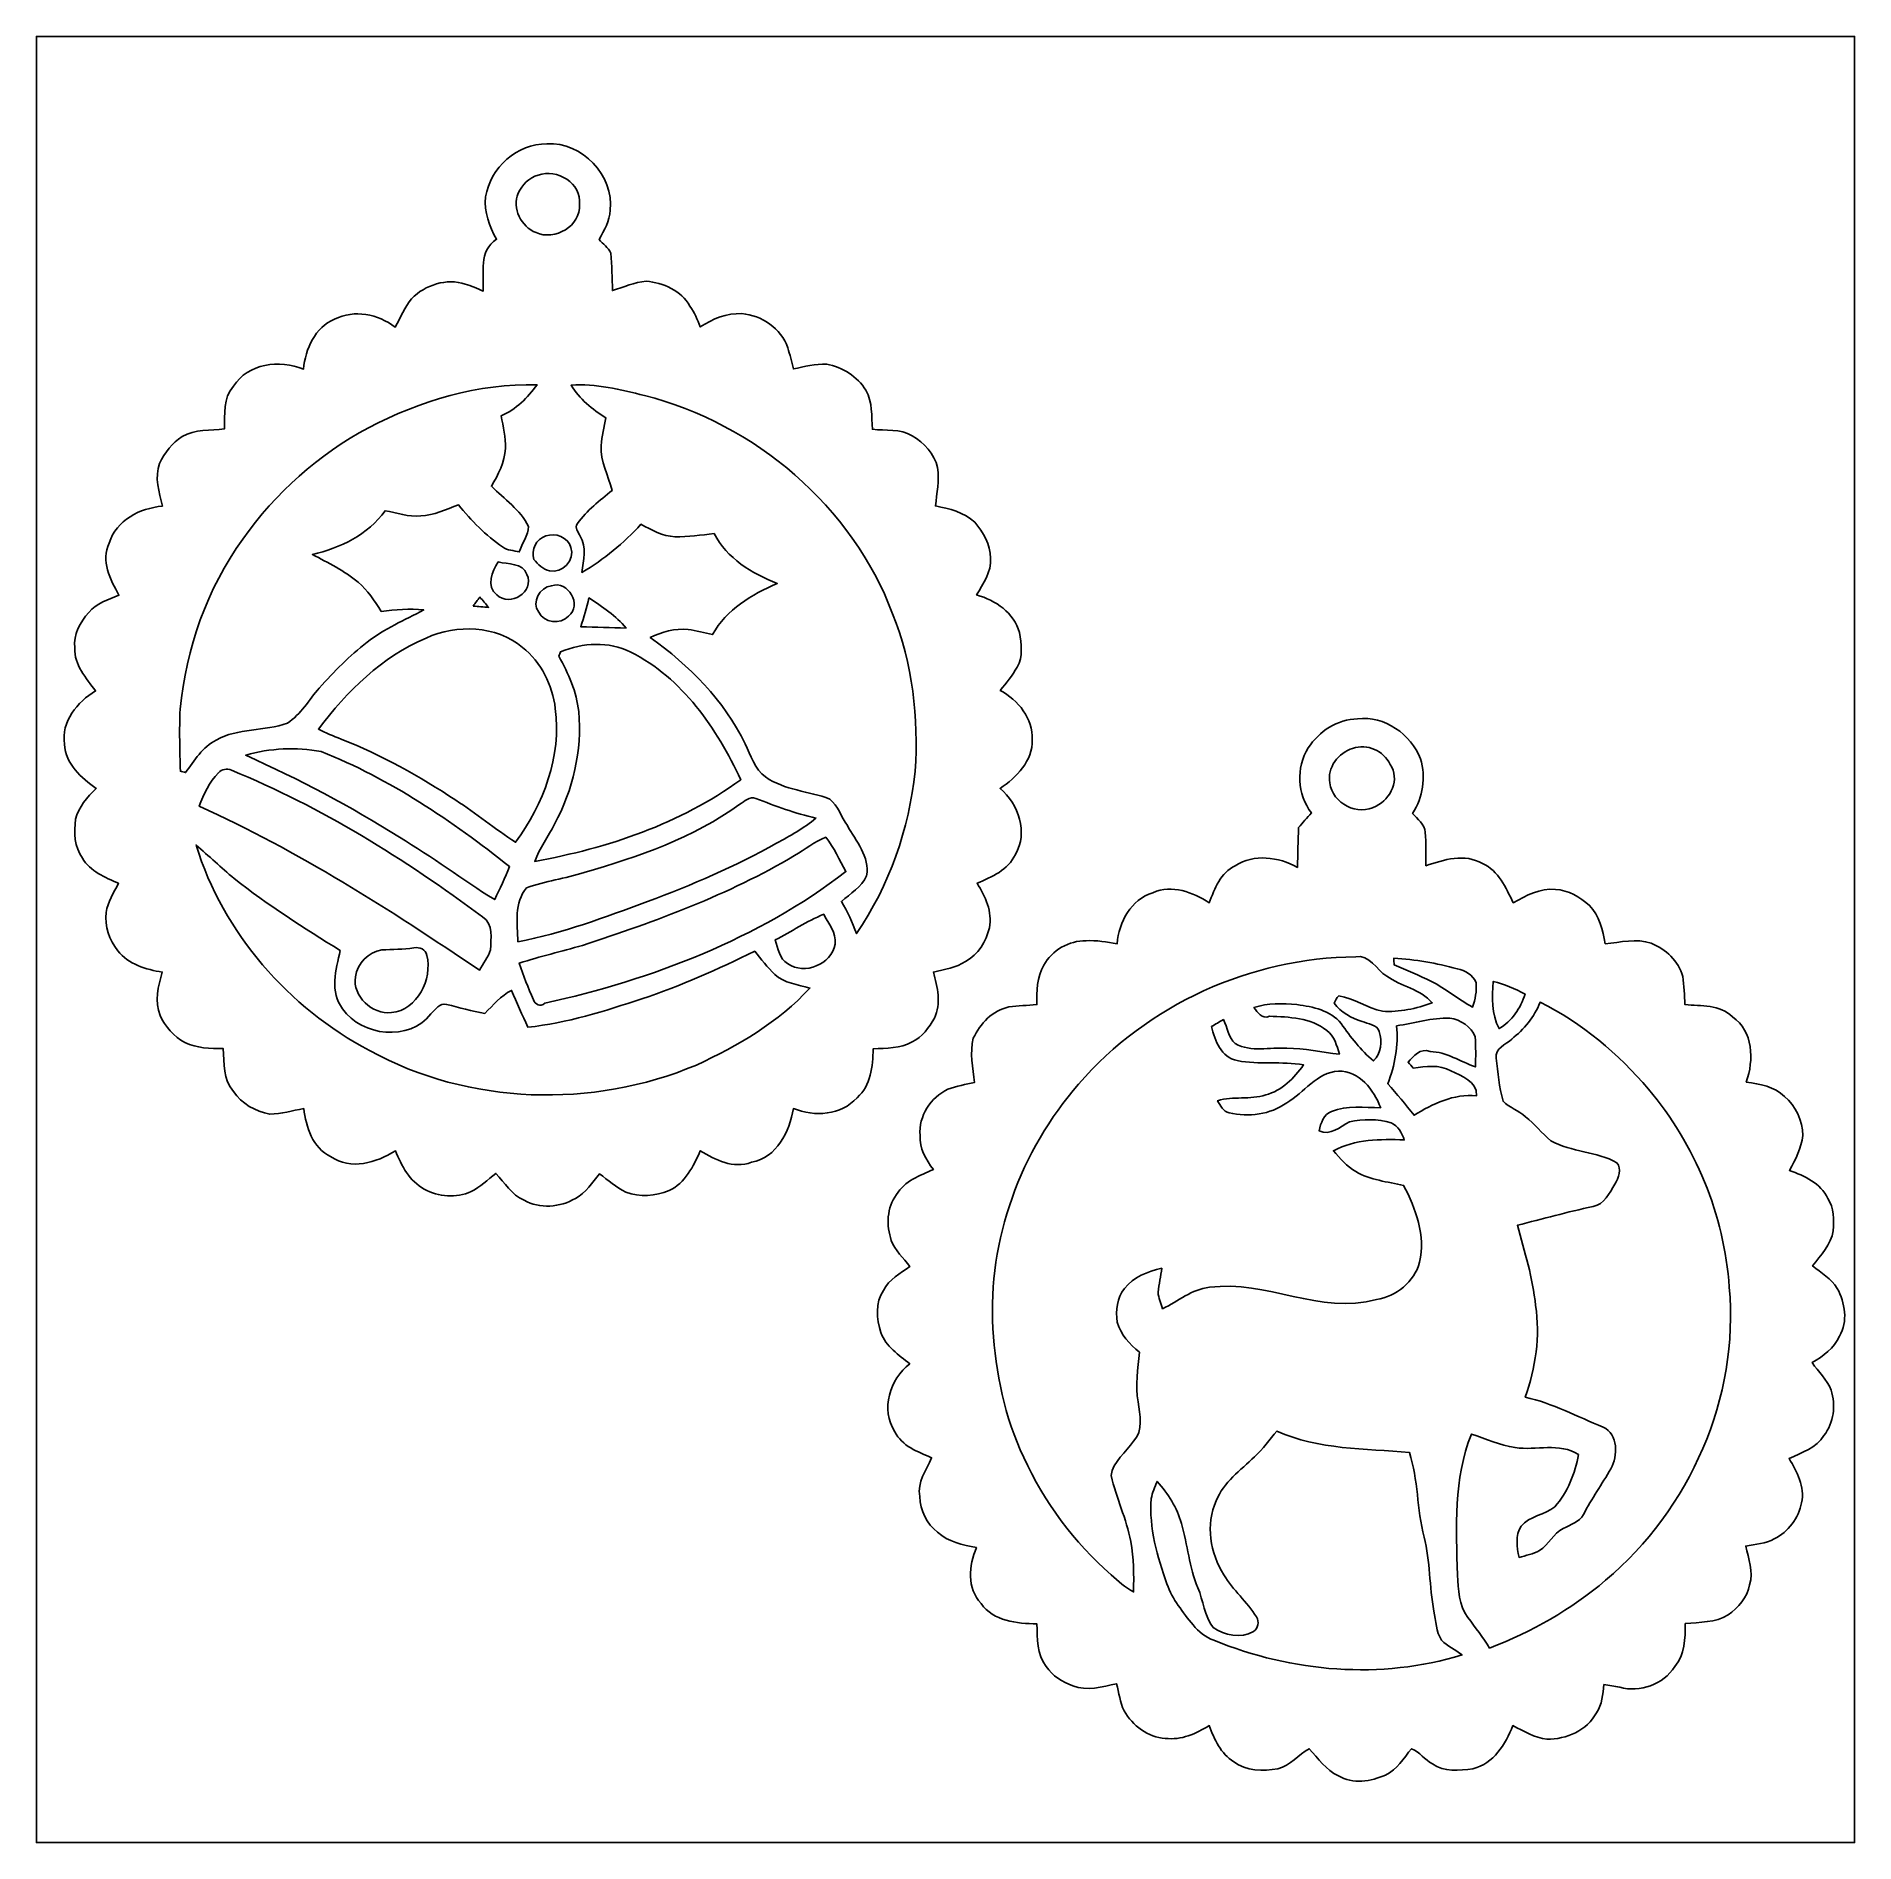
# Model space of a CAD drawing. Header units: centimetres. Extents: x -16.8 to 16.8, y -16.7 to 16.7.
import ezdxf

# ---------------------------------------------------------------- set-up
doc = ezdxf.new("R2010")
doc.units = ezdxf.units.CM
doc.header["$MEASUREMENT"] = 0
doc.layers.add('Layer 1', color=7, linetype='Continuous')

msp = doc.modelspace()

# ---------------------------------------------------------------- linework, layer by layer
at = {"layer": 'Layer 1', "color": 7}
for points, knots in [([(-16.77458, 16.66875), (-16.77458, 16.66875), (16.77458, 16.66875), (16.77458, 16.66875), (16.77458, 16.66875), (16.77458, 16.66875), (16.77458, -16.66875), (16.77458, -16.66875), (16.77458, -16.66875), (16.77458, -16.66875), (-16.77458, -16.66875), (-16.77458, -16.66875), (-16.77458, -16.66875), (-16.77458, -16.66875), (-16.77458, 16.66875), (-16.77458, 16.66875), (-16.77458, 16.66875), (-16.77458, 16.66875), (-16.77458, 16.66875), (-16.77458, 16.66875)], [0, 0, 0, 0, 0.16666667, 0.16666667, 0.16666667, 0.16666667, 0.33333333, 0.33333333, 0.33333333, 0.33333333, 0.5, 0.5, 0.5, 0.5, 0.66666667, 0.66666667, 0.66666667, 0.66666667, 1, 1, 1, 1]), ([(-8.48466, 13.70612), (-8.51676, 13.42531), (-8.41728, 13.16214), (-8.28181, 12.92437), (-8.28181, 12.92437), (-8.61801, 12.71023), (-8.51288, 12.29748), (-8.53052, 11.96869), (-8.53052, 11.96869), (-8.63918, 12.01385), (-8.74713, 12.06218), (-8.85966, 12.0971), (-8.85966, 12.0971), (-9.20503, 12.20929), (-9.60155, 12.08334), (-9.85026, 11.82687), (-9.85026, 11.82687), (-9.97973, 11.66883), (-10.05664, 11.47974), (-10.15294, 11.30194), (-10.15294, 11.30194), (-10.46974, 11.54183), (-10.90542, 11.63461), (-11.27196, 11.44905), (-11.27196, 11.44905), (-11.63708, 11.29771), (-11.80712, 10.89907), (-11.84557, 10.52865), (-11.84557, 10.52865), (-12.28901, 10.70046), (-12.86581, 10.64119), (-13.13921, 10.21186), (-13.13921, 10.21186), (-13.33041, 9.99455), (-13.30008, 9.69363), (-13.30184, 9.42587), (-13.30184, 9.42587), (-13.56078, 9.38847), (-13.84723, 9.42128), (-14.08148, 9.28299), (-14.08148, 9.28299), (-14.26916, 9.16869), (-14.40639, 8.98384), (-14.49987, 8.78769), (-14.49987, 8.78769), (-14.59794, 8.52876), (-14.50904, 8.25712), (-14.44943, 8.00029), (-14.44943, 8.00029), (-14.86606, 7.95655), (-15.29891, 7.74559), (-15.4305, 7.31591), (-15.4305, 7.31591), (-15.58854, 6.991), (-15.41004, 6.63928), (-15.25023, 6.35282), (-15.25023, 6.35282), (-15.44779, 6.27204), (-15.66757, 6.20924), (-15.80868, 6.03779), (-15.80868, 6.03779), (-15.96531, 5.85752), (-16.09725, 5.62998), (-16.06515, 5.38092), (-16.06515, 5.38092), (-16.07961, 5.06801), (-15.85489, 4.82318), (-15.68274, 4.58788), (-15.68274, 4.58788), (-16.02281, 4.38503), (-16.31774, 4.02026), (-16.256, 3.60257), (-16.256, 3.60257), (-16.23589, 3.23921), (-15.9445, 2.98062), (-15.66898, 2.78412), (-15.66898, 2.78412), (-15.8369, 2.62996), (-15.99459, 2.4444), (-16.05174, 2.21933), (-16.05174, 2.21933), (-16.08279, 1.97661), (-16.07326, 1.7078), (-15.92509, 1.50107), (-15.92509, 1.50107), (-15.78081, 1.25801), (-15.50882, 1.14476), (-15.26046, 1.03928), (-15.26046, 1.03928), (-15.34336, 0.86395), (-15.46013, 0.69532), (-15.48765, 0.49883), (-15.48765, 0.49883), (-15.50564, 0.24871), (-15.43897, -0.01552), (-15.27104, -0.20673), (-15.27104, -0.20673), (-15.07631, -0.45791), (-14.75034, -0.55316), (-14.45048, -0.6029), (-14.45048, -0.6029), (-14.52492, -0.86254), (-14.60006, -1.14018), (-14.48964, -1.40335), (-14.48964, -1.40335), (-14.3958, -1.61008), (-14.2367, -1.79211), (-14.03526, -1.90006), (-14.03526, -1.90006), (-13.81337, -2.00484), (-13.56748, -2.01401), (-13.32759, -2.01436), (-13.32759, -2.01436), (-13.30501, -2.28353), (-13.32971, -2.58516), (-13.1385, -2.80317), (-13.1385, -2.80317), (-12.99104, -3.03742), (-12.73034, -3.16442), (-12.46893, -3.22439), (-12.46893, -3.22439), (-12.2555, -3.22121), (-12.04877, -3.15983), (-11.84028, -3.11926), (-11.84028, -3.11926), (-11.79654, -3.46287), (-11.68118, -3.84246), (-11.34463, -4.0072), (-11.34463, -4.0072), (-10.96892, -4.26614), (-10.50396, -4.12044), (-10.15048, -3.89996), (-10.15048, -3.89996), (-10.03371, -4.17336), (-9.89013, -4.46193), (-9.61672, -4.60834), (-9.61672, -4.60834), (-9.35602, -4.75756), (-9.02829, -4.77097), (-8.75277, -4.65384), (-8.75277, -4.65384), (-8.58591, -4.56248), (-8.44233, -4.43548), (-8.29557, -4.31624), (-8.29557, -4.31624), (-8.13329, -4.49157), (-8.00488, -4.7117), (-7.77663, -4.81083), (-7.77663, -4.81083), (-7.48771, -4.97664), (-7.10883, -4.9463), (-6.82766, -4.77732), (-6.82766, -4.77732), (-6.63363, -4.6796), (-6.51898, -4.48275), (-6.38175, -4.324), (-6.38175, -4.324), (-6.22476, -4.44182), (-6.07589, -4.57623), (-5.89774, -4.66302), (-5.89774, -4.66302), (-5.64339, -4.76109), (-5.35129, -4.73322), (-5.10152, -4.63444), (-5.10152, -4.63444), (-4.80695, -4.49439), (-4.64644, -4.18606), (-4.52402, -3.89784), (-4.52402, -3.89784), (-4.24286, -4.07), (-3.9183, -4.2351), (-3.57893, -4.11162), (-3.57893, -4.11162), (-3.11009, -4.02343), (-2.87973, -3.54789), (-2.80458, -3.11961), (-2.80458, -3.11961), (-2.41335, -3.27448), (-1.92899, -3.25085), (-1.63124, -2.91994), (-1.63124, -2.91994), (-1.37689, -2.69275), (-1.33985, -2.34103), (-1.33632, -2.02001), (-1.33632, -2.02001), (-1.09538, -2.00096), (-0.8315, -2.0193), (-0.61701, -1.88771), (-0.61701, -1.88771), (-0.43145, -1.79846), (-0.30233, -1.62877), (-0.20532, -1.45203), (-0.20532, -1.45203), (-0.07232, -1.18533), (-0.14993, -0.87524), (-0.2219, -0.60078), (-0.2219, -0.60078), (-0.02046, -0.54998), (0.19332, -0.52176), (0.36936, -0.40358), (0.36936, -0.40358), (0.60854, -0.28434), (0.74471, -0.03246), (0.81139, 0.21519), (0.81139, 0.21519), (0.86924, 0.51153), (0.73131, 0.79269), (0.58349, 1.03893), (0.58349, 1.03893), (0.8569, 1.15288), (1.15499, 1.2827), (1.28905, 1.56845), (1.28905, 1.56845), (1.52859, 1.97591), (1.34832, 2.49908), (1.00577, 2.78906), (1.00577, 2.78906), (1.31022, 2.98662), (1.61219, 3.29847), (1.59985, 3.68618), (1.59985, 3.68618), (1.61678, 4.07635), (1.34197, 4.4196), (1.01141, 4.59705), (1.01141, 4.59705), (1.12148, 4.73569), (1.23931, 4.8701), (1.32045, 5.02849), (1.32045, 5.02849), (1.43651, 5.22041), (1.39735, 5.45782), (1.36525, 5.66737), (1.36525, 5.66737), (1.26259, 6.03003), (0.92287, 6.26251), (0.57503, 6.35847), (0.57503, 6.35847), (0.68968, 6.57084), (0.85443, 6.78109), (0.82726, 7.03686), (0.82726, 7.03686), (0.83714, 7.28909), (0.6918, 7.51346), (0.53834, 7.69973), (0.53834, 7.69973), (0.34219, 7.88811), (0.07232, 7.95161), (-0.18556, 8.00135), (-0.18556, 8.00135), (-0.15981, 8.2356), (-0.11148, 8.47231), (-0.1457, 8.70832), (-0.1457, 8.70832), (-0.2092, 8.96161), (-0.39053, 9.17187), (-0.61701, 9.2964), (-0.61701, 9.2964), (-0.83432, 9.43504), (-1.10596, 9.38671), (-1.34867, 9.41599), (-1.34867, 9.41599), (-1.36878, 9.65906), (-1.34267, 9.9187), (-1.46897, 10.13742), (-1.46897, 10.13742), (-1.62666, 10.38931), (-1.89936, 10.56781), (-2.19216, 10.61579), (-2.19216, 10.61579), (-2.40065, 10.6299), (-2.60491, 10.57522), (-2.80635, 10.52971), (-2.80635, 10.52971), (-2.84057, 10.66059), (-2.86985, 10.79324), (-2.91006, 10.922), (-2.91006, 10.922), (-3.0353, 11.27443), (-3.38843, 11.52454), (-3.75779, 11.55136), (-3.75779, 11.55136), (-4.03648, 11.56335), (-4.29754, 11.45646), (-4.52402, 11.30476), (-4.52402, 11.30476), (-4.57835, 11.43776), (-4.63197, 11.57288), (-4.71523, 11.69106), (-4.71523, 11.69106), (-4.87327, 11.97645), (-5.20982, 12.12215), (-5.52238, 12.14931), (-5.52238, 12.14931), (-5.73793, 12.12991), (-5.94043, 12.04136), (-6.14504, 11.97645), (-6.14504, 11.97645), (-6.14645, 12.20752), (-6.15668, 12.43753), (-6.17573, 12.66754), (-6.17573, 12.66754), (-6.22124, 12.7702), (-6.32284, 12.83511), (-6.38951, 12.9219), (-6.38951, 12.9219), (-6.29885, 13.08947), (-6.19584, 13.26233), (-6.18984, 13.45812), (-6.18984, 13.45812), (-6.10729, 14.09841), (-6.71124, 14.72882), (-7.35401, 14.68367), (-7.35401, 14.68367), (-7.90293, 14.69707), (-8.40281, 14.23952), (-8.48466, 13.70612), (-8.48466, 13.70612), (-8.48466, 13.70612), (-8.48466, 13.70612), (-8.48466, 13.70612)], [0, 0, 0, 0, 0.01234568, 0.01234568, 0.01234568, 0.01234568, 0.02469136, 0.02469136, 0.02469136, 0.02469136, 0.03703704, 0.03703704, 0.03703704, 0.03703704, 0.04938272, 0.04938272, 0.04938272, 0.04938272, 0.0617284, 0.0617284, 0.0617284, 0.0617284, 0.07407407, 0.07407407, 0.07407407, 0.07407407, 0.08641975, 0.08641975, 0.08641975, 0.08641975, 0.09876543, 0.09876543, 0.09876543, 0.09876543, 0.11111111, 0.11111111, 0.11111111, 0.11111111, 0.12345679, 0.12345679, 0.12345679, 0.12345679, 0.13580247, 0.13580247, 0.13580247, 0.13580247, 0.14814815, 0.14814815, 0.14814815, 0.14814815, 0.16049383, 0.16049383, 0.16049383, 0.16049383, 0.17283951, 0.17283951, 0.17283951, 0.17283951, 0.18518519, 0.18518519, 0.18518519, 0.18518519, 0.19753086, 0.19753086, 0.19753086, 0.19753086, 0.20987654, 0.20987654, 0.20987654, 0.20987654, 0.22222222, 0.22222222, 0.22222222, 0.22222222, 0.2345679, 0.2345679, 0.2345679, 0.2345679, 0.24691358, 0.24691358, 0.24691358, 0.24691358, 0.25925926, 0.25925926, 0.25925926, 0.25925926, 0.27160494, 0.27160494, 0.27160494, 0.27160494, 0.28395062, 0.28395062, 0.28395062, 0.28395062, 0.2962963, 0.2962963, 0.2962963, 0.2962963, 0.30864198, 0.30864198, 0.30864198, 0.30864198, 0.32098765, 0.32098765, 0.32098765, 0.32098765, 0.33333333, 0.33333333, 0.33333333, 0.33333333, 0.34567901, 0.34567901, 0.34567901, 0.34567901, 0.35802469, 0.35802469, 0.35802469, 0.35802469, 0.37037037, 0.37037037, 0.37037037, 0.37037037, 0.38271605, 0.38271605, 0.38271605, 0.38271605, 0.39506173, 0.39506173, 0.39506173, 0.39506173, 0.40740741, 0.40740741, 0.40740741, 0.40740741, 0.41975309, 0.41975309, 0.41975309, 0.41975309, 0.43209877, 0.43209877, 0.43209877, 0.43209877, 0.44444444, 0.44444444, 0.44444444, 0.44444444, 0.45679012, 0.45679012, 0.45679012, 0.45679012, 0.4691358, 0.4691358, 0.4691358, 0.4691358, 0.48148148, 0.48148148, 0.48148148, 0.48148148, 0.49382716, 0.49382716, 0.49382716, 0.49382716, 0.50617284, 0.50617284, 0.50617284, 0.50617284, 0.51851852, 0.51851852, 0.51851852, 0.51851852, 0.5308642, 0.5308642, 0.5308642, 0.5308642, 0.54320988, 0.54320988, 0.54320988, 0.54320988, 0.55555556, 0.55555556, 0.55555556, 0.55555556, 0.56790123, 0.56790123, 0.56790123, 0.56790123, 0.58024691, 0.58024691, 0.58024691, 0.58024691, 0.59259259, 0.59259259, 0.59259259, 0.59259259, 0.60493827, 0.60493827, 0.60493827, 0.60493827, 0.61728395, 0.61728395, 0.61728395, 0.61728395, 0.62962963, 0.62962963, 0.62962963, 0.62962963, 0.64197531, 0.64197531, 0.64197531, 0.64197531, 0.65432099, 0.65432099, 0.65432099, 0.65432099, 0.66666667, 0.66666667, 0.66666667, 0.66666667, 0.67901235, 0.67901235, 0.67901235, 0.67901235, 0.69135802, 0.69135802, 0.69135802, 0.69135802, 0.7037037, 0.7037037, 0.7037037, 0.7037037, 0.71604938, 0.71604938, 0.71604938, 0.71604938, 0.72839506, 0.72839506, 0.72839506, 0.72839506, 0.74074074, 0.74074074, 0.74074074, 0.74074074, 0.75308642, 0.75308642, 0.75308642, 0.75308642, 0.7654321, 0.7654321, 0.7654321, 0.7654321, 0.77777778, 0.77777778, 0.77777778, 0.77777778, 0.79012346, 0.79012346, 0.79012346, 0.79012346, 0.80246914, 0.80246914, 0.80246914, 0.80246914, 0.81481481, 0.81481481, 0.81481481, 0.81481481, 0.82716049, 0.82716049, 0.82716049, 0.82716049, 0.83950617, 0.83950617, 0.83950617, 0.83950617, 0.85185185, 0.85185185, 0.85185185, 0.85185185, 0.86419753, 0.86419753, 0.86419753, 0.86419753, 0.87654321, 0.87654321, 0.87654321, 0.87654321, 0.88888889, 0.88888889, 0.88888889, 0.88888889, 0.90123457, 0.90123457, 0.90123457, 0.90123457, 0.91358025, 0.91358025, 0.91358025, 0.91358025, 0.92592593, 0.92592593, 0.92592593, 0.92592593, 0.9382716, 0.9382716, 0.9382716, 0.9382716, 0.95061728, 0.95061728, 0.95061728, 0.95061728, 0.96296296, 0.96296296, 0.96296296, 0.96296296, 0.97530864, 0.97530864, 0.97530864, 0.97530864, 1, 1, 1, 1]), ([(-7.51381, 14.10617), (-7.16739, 14.23635), (-6.70842, 13.95342), (-6.75464, 13.56572), (-6.75464, 13.56572), (-6.72359, 13.16743), (-7.21043, 12.89262), (-7.55544, 13.04607), (-7.55544, 13.04607), (-7.82955, 13.15473), (-8.00206, 13.49551), (-7.88423, 13.77421), (-7.88423, 13.77421), (-7.81262, 13.92661), (-7.68244, 14.06596), (-7.51381, 14.10617)], [0, 0, 0, 0, 0.2, 0.2, 0.2, 0.2, 0.4, 0.4, 0.4, 0.4, 0.6, 0.6, 0.6, 0.6, 1, 1, 1, 1]), ([(-10.64578, 9.44457), (-9.69292, 9.94833), (-8.62013, 10.26301), (-7.53639, 10.23867), (-7.53639, 10.23867), (-7.70819, 9.99666), (-7.9248, 9.78429), (-8.19961, 9.66329), (-8.19961, 9.66329), (-8.16363, 9.46467), (-8.11071, 9.26641), (-8.11953, 9.06251), (-8.11953, 9.06251), (-8.13153, 8.80816), (-8.25394, 8.57991), (-8.37883, 8.36471), (-8.37883, 8.36471), (-8.14176, 8.128), (-7.84578, 7.93009), (-7.69161, 7.62459), (-7.69161, 7.62459), (-7.69655, 7.45737), (-7.81614, 7.31132), (-7.86412, 7.15186), (-7.86412, 7.15186), (-7.96608, 7.18009), (-8.08284, 7.18009), (-8.1721, 7.24429), (-8.1721, 7.24429), (-8.48289, 7.45984), (-8.74959, 7.73148), (-8.98807, 8.02393), (-8.98807, 8.02393), (-9.2142, 7.93856), (-9.43822, 7.82779), (-9.68375, 7.81967), (-9.68375, 7.81967), (-9.90812, 7.79745), (-10.12331, 7.87082), (-10.33992, 7.91457), (-10.33992, 7.91457), (-10.6553, 7.46584), (-11.16648, 7.233), (-11.68224, 7.10459), (-11.68224, 7.10459), (-11.38802, 6.95537), (-11.09239, 6.80226), (-10.83486, 6.59306), (-10.83486, 6.59306), (-10.66165, 6.44207), (-10.53042, 6.24981), (-10.41083, 6.05543), (-10.41083, 6.05543), (-10.15118, 6.09), (-9.88871, 6.1087), (-9.62695, 6.08189), (-9.62695, 6.08189), (-9.98079, 5.89315), (-10.35403, 5.73511), (-10.67329, 5.48781), (-10.67329, 5.48781), (-10.99432, 5.23628), (-11.28289, 4.94524), (-11.55418, 4.6415), (-11.55418, 4.6415), (-11.74503, 4.42383), (-11.89426, 4.15325), (-12.1412, 3.99344), (-12.1412, 3.99344), (-12.56489, 3.83787), (-13.05384, 3.90843), (-13.45565, 3.68124), (-13.45565, 3.68124), (-13.70824, 3.55141), (-13.85993, 3.30271), (-14.02256, 3.08046), (-14.02256, 3.08046), (-14.0462, 3.08645), (-14.09383, 3.09809), (-14.11746, 3.10409), (-14.11746, 3.10409), (-14.1284, 3.4858), (-14.13898, 3.86821), (-14.12275, 4.24991), (-14.12275, 4.24991), (-14.01339, 5.37175), (-13.62639, 6.47347), (-12.96494, 7.38999), (-12.96494, 7.38999), (-12.36239, 8.23983), (-11.56935, 8.95738), (-10.64578, 9.44457)], [0, 0, 0, 0, 0.04166667, 0.04166667, 0.04166667, 0.04166667, 0.08333333, 0.08333333, 0.08333333, 0.08333333, 0.125, 0.125, 0.125, 0.125, 0.16666667, 0.16666667, 0.16666667, 0.16666667, 0.20833333, 0.20833333, 0.20833333, 0.20833333, 0.25, 0.25, 0.25, 0.25, 0.29166667, 0.29166667, 0.29166667, 0.29166667, 0.33333333, 0.33333333, 0.33333333, 0.33333333, 0.375, 0.375, 0.375, 0.375, 0.41666667, 0.41666667, 0.41666667, 0.41666667, 0.45833333, 0.45833333, 0.45833333, 0.45833333, 0.5, 0.5, 0.5, 0.5, 0.54166667, 0.54166667, 0.54166667, 0.54166667, 0.58333333, 0.58333333, 0.58333333, 0.58333333, 0.625, 0.625, 0.625, 0.625, 0.66666667, 0.66666667, 0.66666667, 0.66666667, 0.70833333, 0.70833333, 0.70833333, 0.70833333, 0.75, 0.75, 0.75, 0.75, 0.79166667, 0.79166667, 0.79166667, 0.79166667, 0.83333333, 0.83333333, 0.83333333, 0.83333333, 0.875, 0.875, 0.875, 0.875, 0.91666667, 0.91666667, 0.91666667, 0.91666667, 1, 1, 1, 1]), ([(-6.90951, 10.2295), (-6.45019, 10.26619), (-5.99758, 10.14906), (-5.55519, 10.04076), (-5.55519, 10.04076), (-3.51049, 9.51936), (-1.72473, 7.99606), (-0.97543, 6.01274), (-0.97543, 6.01274), (-0.60537, 5.09446), (-0.49459, 4.08869), (-0.56056, 3.1055), (-0.56056, 3.1055), (-0.67098, 2.03976), (-1.03611, 0.9973), (-1.64042, 0.11042), (-1.64042, 0.11042), (-1.71697, 0.31644), (-1.81046, 0.514), (-1.92123, 0.70344), (-1.92123, 0.70344), (-1.75789, 0.84561), (-1.54869, 0.97226), (-1.45662, 1.17687), (-1.45662, 1.17687), (-1.38642, 1.53), (-1.66017, 1.81398), (-1.8101, 2.10432), (-1.8101, 2.10432), (-1.92052, 2.26342), (-1.98614, 2.4638), (-2.13431, 2.59151), (-2.13431, 2.59151), (-2.52095, 2.74391), (-2.97039, 2.75131), (-3.31893, 2.99932), (-3.31893, 2.99932), (-3.52884, 3.14149), (-3.58634, 3.39972), (-3.6957, 3.61174), (-3.6957, 3.61174), (-4.08623, 4.41078), (-4.72652, 5.06448), (-5.44865, 5.57248), (-5.44865, 5.57248), (-5.23311, 5.67902), (-4.99322, 5.74781), (-4.75051, 5.7217), (-4.75051, 5.7217), (-4.59775, 5.69877), (-4.44747, 5.65997), (-4.29648, 5.62716), (-4.29648, 5.62716), (-4.04495, 6.09353), (-3.57364, 6.36517), (-3.10586, 6.57331), (-3.10586, 6.57331), (-3.5747, 6.7504), (-4.03225, 7.03545), (-4.26861, 7.493), (-4.26861, 7.493), (-4.5085, 7.46301), (-4.74909, 7.42915), (-4.9911, 7.43126), (-4.9911, 7.43126), (-5.21935, 7.44784), (-5.42431, 7.55403), (-5.61869, 7.66516), (-5.61869, 7.66516), (-5.93478, 7.3152), (-6.30238, 7.01534), (-6.70842, 6.77616), (-6.70842, 6.77616), (-6.68549, 6.99664), (-6.61529, 7.24429), (-6.74053, 7.44432), (-6.74053, 7.44432), (-6.76981, 7.51593), (-6.85059, 7.59883), (-6.79238, 7.67609), (-6.79238, 7.67609), (-6.61952, 7.91951), (-6.37681, 8.10154), (-6.14856, 8.28922), (-6.14856, 8.28922), (-6.22406, 8.56368), (-6.37152, 8.82474), (-6.35635, 9.11719), (-6.35635, 9.11719), (-6.33589, 9.2897), (-6.29708, 9.45903), (-6.26851, 9.63013), (-6.26851, 9.63013), (-6.51792, 9.7857), (-6.75252, 9.97761), (-6.90951, 10.2295)], [0, 0, 0, 0, 0.04, 0.04, 0.04, 0.04, 0.08, 0.08, 0.08, 0.08, 0.12, 0.12, 0.12, 0.12, 0.16, 0.16, 0.16, 0.16, 0.2, 0.2, 0.2, 0.2, 0.24, 0.24, 0.24, 0.24, 0.28, 0.28, 0.28, 0.28, 0.32, 0.32, 0.32, 0.32, 0.36, 0.36, 0.36, 0.36, 0.4, 0.4, 0.4, 0.4, 0.44, 0.44, 0.44, 0.44, 0.48, 0.48, 0.48, 0.48, 0.52, 0.52, 0.52, 0.52, 0.56, 0.56, 0.56, 0.56, 0.6, 0.6, 0.6, 0.6, 0.64, 0.64, 0.64, 0.64, 0.68, 0.68, 0.68, 0.68, 0.72, 0.72, 0.72, 0.72, 0.76, 0.76, 0.76, 0.76, 0.8, 0.8, 0.8, 0.8, 0.84, 0.84, 0.84, 0.84, 0.88, 0.88, 0.88, 0.88, 0.92, 0.92, 0.92, 0.92, 1, 1, 1, 1]), ([(-7.37623, 7.44749), (-7.19455, 7.51487), (-6.96489, 7.42562), (-6.91021, 7.23512), (-6.91021, 7.23512), (-6.83119, 6.99699), (-7.07425, 6.75111), (-7.30885, 6.80156), (-7.30885, 6.80156), (-7.42597, 6.83542), (-7.52228, 6.92115), (-7.59601, 7.01499), (-7.59601, 7.01499), (-7.65034, 7.18996), (-7.55297, 7.39704), (-7.37623, 7.44749)], [0, 0, 0, 0, 0.2, 0.2, 0.2, 0.2, 0.4, 0.4, 0.4, 0.4, 0.6, 0.6, 0.6, 0.6, 1, 1, 1, 1]), ([(-8.25112, 6.96736), (-8.07579, 6.92326), (-7.79815, 6.95501), (-7.72301, 6.73947), (-7.72301, 6.73947), (-7.57379, 6.40856), (-8.03839, 6.13304), (-8.28075, 6.35988), (-8.28075, 6.35988), (-8.47478, 6.52286), (-8.37106, 6.7945), (-8.25112, 6.96736)], [0, 0, 0, 0, 0.25, 0.25, 0.25, 0.25, 0.5, 0.5, 0.5, 0.5, 1, 1, 1, 1]), ([(-7.2711, 6.5278), (-6.95925, 6.6354), (-6.69466, 6.16691), (-6.95643, 5.96794), (-6.95643, 5.96794), (-7.10565, 5.80566), (-7.40833, 5.83988), (-7.5057, 6.04097), (-7.5057, 6.04097), (-7.64293, 6.22441), (-7.48665, 6.50699), (-7.2711, 6.5278)], [0, 0, 0, 0, 0.25, 0.25, 0.25, 0.25, 0.5, 0.5, 0.5, 0.5, 1, 1, 1, 1]), ([(-8.71502, 6.1528), (-8.67516, 6.20924), (-8.63388, 6.26463), (-8.5919, 6.31931), (-8.5919, 6.31931), (-8.53652, 6.25687), (-8.48184, 6.19372), (-8.42892, 6.12881), (-8.42892, 6.12881), (-8.52452, 6.13586), (-8.61977, 6.14362), (-8.71502, 6.1528)], [0, 0, 0, 0, 0.25, 0.25, 0.25, 0.25, 0.5, 0.5, 0.5, 0.5, 1, 1, 1, 1]), ([(-6.57789, 6.3059), (-6.33589, 6.13833), (-6.07942, 5.97888), (-5.89245, 5.74675), (-5.89245, 5.74675), (-6.17149, 5.75628), (-6.45089, 5.76509), (-6.72959, 5.77215), (-6.72959, 5.77215), (-6.67209, 5.94819), (-6.62411, 6.12669), (-6.57789, 6.3059)], [0, 0, 0, 0, 0.25, 0.25, 0.25, 0.25, 0.5, 0.5, 0.5, 0.5, 1, 1, 1, 1]), ([(-9.58462, 5.56436), (-9.01629, 5.81554), (-8.29416, 5.80355), (-7.80415, 5.39009), (-7.80415, 5.39009), (-7.45631, 5.11916), (-7.25311, 4.69583), (-7.19949, 4.26332), (-7.19949, 4.26332), (-7.0806, 3.38243), (-7.41856, 2.49872), (-7.93291, 1.79564), (-7.93291, 1.79564), (-8.31321, 2.03659), (-8.65858, 2.32728), (-9.0364, 2.57175), (-9.0364, 2.57175), (-9.70456, 3.01272), (-10.408, 3.40395), (-11.15236, 3.70029), (-11.15236, 3.70029), (-11.29312, 3.75779), (-11.43811, 3.80577), (-11.56935, 3.88373), (-11.56935, 3.88373), (-11.04724, 4.58117), (-10.39707, 5.22041), (-9.58462, 5.56436)], [0, 0, 0, 0, 0.125, 0.125, 0.125, 0.125, 0.25, 0.25, 0.25, 0.25, 0.375, 0.375, 0.375, 0.375, 0.5, 0.5, 0.5, 0.5, 0.625, 0.625, 0.625, 0.625, 0.75, 0.75, 0.75, 0.75, 1, 1, 1, 1]), ([(-7.10248, 5.31177), (-6.69043, 5.47758), (-6.21277, 5.50757), (-5.80884, 5.30472), (-5.80884, 5.30472), (-4.85105, 4.82459), (-4.22169, 3.89431), (-3.77896, 2.94852), (-3.77896, 2.94852), (-4.89268, 2.13431), (-6.23253, 1.68557), (-7.57873, 1.44216), (-7.57873, 1.44216), (-7.48983, 1.68734), (-7.33284, 1.89971), (-7.21219, 2.12972), (-7.21219, 2.12972), (-6.87599, 2.7619), (-6.69996, 3.48827), (-6.76804, 4.20511), (-6.76804, 4.20511), (-6.80685, 4.56953), (-6.95713, 4.91137), (-7.13493, 5.22817), (-7.13493, 5.22817), (-7.12682, 5.24933), (-7.11059, 5.29096), (-7.10248, 5.31177)], [0, 0, 0, 0, 0.125, 0.125, 0.125, 0.125, 0.25, 0.25, 0.25, 0.25, 0.375, 0.375, 0.375, 0.375, 0.5, 0.5, 0.5, 0.5, 0.625, 0.625, 0.625, 0.625, 0.75, 0.75, 0.75, 0.75, 1, 1, 1, 1]), ([(6.69396, 3.5366), (6.46324, 3.17218), (6.49323, 2.67653), (6.75146, 2.33609), (6.75146, 2.33609), (6.67209, 2.24543), (6.5913, 2.15618), (6.51228, 2.06551), (6.51228, 2.06551), (6.50734, 1.82104), (6.50169, 1.57656), (6.49217, 1.33174), (6.49217, 1.33174), (6.14609, 1.52435), (5.68784, 1.5875), (5.34317, 1.35961), (5.34317, 1.35961), (5.07894, 1.23084), (4.96217, 0.93874), (4.86763, 0.6791), (4.86763, 0.6791), (4.56283, 0.87066), (4.18183, 1.02023), (3.82729, 0.86395), (3.82729, 0.86395), (3.42089, 0.74013), (3.19793, 0.32491), (3.16794, -0.07832), (3.16794, -0.07832), (2.97709, -0.05115), (2.78765, -0.00811), (2.59362, -0.02399), (2.59362, -0.02399), (2.28, -0.01834), (1.9625, -0.19614), (1.81645, -0.47625), (1.81645, -0.47625), (1.67922, -0.69109), (1.68487, -0.95673), (1.68522, -1.20191), (1.68522, -1.20191), (1.51306, -1.21497), (1.33985, -1.22167), (1.16981, -1.24566), (1.16981, -1.24566), (0.86783, -1.30598), (0.641, -1.55152), (0.51329, -1.81928), (0.51329, -1.81928), (0.44697, -2.08774), (0.50165, -2.36996), (0.53375, -2.64089), (0.53375, -2.64089), (0.36936, -2.67688), (0.20108, -2.70087), (0.04374, -2.76225), (0.04374, -2.76225), (-0.27305, -2.91112), (-0.49812, -3.26037), (-0.4699, -3.61491), (-0.4699, -3.61491), (-0.48648, -3.85374), (-0.36054, -4.06224), (-0.22296, -4.24462), (-0.22296, -4.24462), (-0.47202, -4.36174), (-0.75918, -4.45135), (-0.90205, -4.70853), (-0.90205, -4.70853), (-1.08656, -4.94771), (-1.09326, -5.27756), (-0.99977, -5.55449), (-0.99977, -5.55449), (-0.92675, -5.74075), (-0.77788, -5.88081), (-0.65546, -6.03462), (-0.65546, -6.03462), (-0.83397, -6.16197), (-1.0414, -6.27239), (-1.14265, -6.47594), (-1.14265, -6.47594), (-1.30104, -6.70384), (-1.27106, -7.00334), (-1.19063, -7.25523), (-1.19063, -7.25523), (-1.10525, -7.51417), (-0.85972, -7.66586), (-0.65969, -7.8299), (-0.65969, -7.8299), (-1.02799, -8.11953), (-1.20333, -8.67057), (-0.93416, -9.08367), (-0.93416, -9.08367), (-0.80504, -9.34967), (-0.51188, -9.45586), (-0.25612, -9.56416), (-0.25612, -9.56416), (-0.35348, -9.79523), (-0.5274, -10.01501), (-0.47237, -10.28241), (-0.47237, -10.28241), (-0.46884, -10.53677), (-0.34537, -10.78301), (-0.1464, -10.94105), (-0.1464, -10.94105), (0.05151, -11.11709), (0.31926, -11.17318), (0.57115, -11.22362), (0.57115, -11.22362), (0.4258, -11.55453), (0.39617, -11.97151), (0.65511, -12.25585), (0.65511, -12.25585), (0.88477, -12.58323), (1.31798, -12.62168), (1.68522, -12.63297), (1.68522, -12.63297), (1.69686, -12.89967), (1.6831, -13.19424), (1.85984, -13.41579), (1.85984, -13.41579), (1.96674, -13.59711), (2.15935, -13.69766), (2.34809, -13.77597), (2.34809, -13.77597), (2.61056, -13.87651), (2.89243, -13.7922), (3.15595, -13.73681), (3.15595, -13.73681), (3.20075, -13.90297), (3.2191, -14.08007), (3.29459, -14.2367), (3.29459, -14.2367), (3.45264, -14.50834), (3.73451, -14.72389), (4.05553, -14.74399), (4.05553, -14.74399), (4.34904, -14.78421), (4.62174, -14.65333), (4.86657, -14.5094), (4.86657, -14.5094), (4.96252, -14.76057), (5.07788, -15.03151), (5.32024, -15.17438), (5.32024, -15.17438), (5.54672, -15.35818), (5.86034, -15.34654), (6.13375, -15.30738), (6.13375, -15.30738), (6.36094, -15.24776), (6.50981, -15.04456), (6.71054, -14.93591), (6.71054, -14.93591), (6.88093, -15.11088), (7.01604, -15.33243), (7.24852, -15.43579), (7.24852, -15.43579), (7.51664, -15.58996), (7.84895, -15.54374), (8.11918, -15.42097), (8.11918, -15.42097), (8.33367, -15.3229), (8.45114, -15.10559), (8.60037, -14.93661), (8.60037, -14.93661), (8.74924, -14.99694), (8.84202, -15.14052), (8.98384, -15.21425), (8.98384, -15.21425), (9.19903, -15.37053), (9.48372, -15.33772), (9.73173, -15.30597), (9.73173, -15.30597), (10.11555, -15.2086), (10.33216, -14.853), (10.46868, -14.50763), (10.46868, -14.50763), (10.67012, -14.61029), (10.86697, -14.73306), (11.09804, -14.75846), (11.09804, -14.75846), (11.45646, -14.76446), (11.84099, -14.60006), (12.01173, -14.27021), (12.01173, -14.27021), (12.12109, -14.11887), (12.12532, -13.92661), (12.14861, -13.75022), (12.14861, -13.75022), (12.24386, -13.76362), (12.34369, -13.78409), (12.44036, -13.80067), (12.44036, -13.80067), (12.81289, -13.90297), (13.24575, -13.75128), (13.45459, -13.42072), (13.45459, -13.42072), (13.64439, -13.20094), (13.64897, -12.89791), (13.64932, -12.62451), (13.64932, -12.62451), (13.9132, -12.59734), (14.20566, -12.61392), (14.43814, -12.46399), (14.43814, -12.46399), (14.63005, -12.33452), (14.79409, -12.14085), (14.83677, -11.90766), (14.83677, -11.90766), (14.91474, -11.67024), (14.81843, -11.42824), (14.76446, -11.19681), (14.76446, -11.19681), (14.9419, -11.15871), (15.13346, -11.1566), (15.29256, -11.05923), (15.29256, -11.05923), (15.55186, -10.9347), (15.73989, -10.674), (15.79704, -10.39495), (15.79704, -10.39495), (15.85877, -10.10003), (15.71237, -9.82486), (15.56597, -9.58144), (15.56597, -9.58144), (15.79668, -9.46679), (16.06726, -9.38777), (16.20732, -9.15317), (16.20732, -9.15317), (16.39499, -8.9214), (16.42498, -8.59367), (16.34208, -8.31462), (16.34208, -8.31462), (16.26164, -8.12341), (16.10607, -7.97807), (15.99036, -7.80944), (15.99036, -7.80944), (16.19567, -7.69161), (16.39464, -7.54592), (16.49342, -7.32155), (16.49342, -7.32155), (16.65676, -7.04991), (16.59572, -6.70666), (16.45497, -6.4389), (16.45497, -6.4389), (16.34172, -6.26428), (16.15757, -6.15174), (15.99882, -6.02368), (15.99882, -6.02368), (16.14876, -5.82366), (16.34102, -5.63245), (16.37806, -5.37492), (16.37806, -5.37492), (16.39006, -5.17419), (16.39605, -4.95476), (16.28175, -4.77943), (16.28175, -4.77943), (16.14876, -4.49686), (15.84854, -4.3628), (15.57126, -4.26085), (15.57126, -4.26085), (15.68838, -4.06153), (15.79069, -3.84881), (15.81679, -3.61633), (15.81679, -3.61633), (15.81256, -3.34398), (15.69508, -3.07023), (15.47954, -2.89948), (15.47954, -2.89948), (15.29503, -2.70933), (15.0241, -2.67088), (14.7761, -2.63031), (14.7761, -2.63031), (14.91615, -2.22321), (14.90909, -1.69439), (14.51857, -1.42699), (14.51857, -1.42699), (14.28856, -1.19733), (13.94037, -1.22731), (13.64439, -1.20156), (13.64439, -1.20156), (13.63204, -1.0287), (13.62992, -0.85372), (13.6017, -0.68333), (13.6017, -0.68333), (13.5255, -0.39688), (13.28914, -0.17921), (13.02173, -0.06809), (13.02173, -0.06809), (12.74904, 0.02787), (12.45129, -0.05574), (12.1733, -0.07761), (12.1733, -0.07761), (12.1225, 0.17216), (12.06535, 0.43815), (11.88261, 0.629), (11.88261, 0.629), (11.70622, 0.78281), (11.49279, 0.91405), (11.25255, 0.92287), (11.25255, 0.92287), (10.97104, 0.95356), (10.71316, 0.81033), (10.47468, 0.6798), (10.47468, 0.6798), (10.33604, 0.95532), (10.20798, 1.26965), (9.90565, 1.40264), (9.90565, 1.40264), (9.58427, 1.59385), (9.19304, 1.47249), (8.86284, 1.36208), (8.86284, 1.36208), (8.86531, 1.56774), (8.86954, 1.77412), (8.85296, 1.97908), (8.85296, 1.97908), (8.83991, 2.12796), (8.70479, 2.22109), (8.61942, 2.32833), (8.61942, 2.32833), (8.81098, 2.62643), (8.86566, 2.9912), (8.76653, 3.33446), (8.76653, 3.33446), (8.58591, 3.78566), (8.10331, 4.13879), (7.60377, 4.07035), (7.60377, 4.07035), (7.233, 4.07141), (6.89116, 3.83963), (6.69396, 3.5366)], [0, 0, 0, 0, 0.01190476, 0.01190476, 0.01190476, 0.01190476, 0.02380952, 0.02380952, 0.02380952, 0.02380952, 0.03571429, 0.03571429, 0.03571429, 0.03571429, 0.04761905, 0.04761905, 0.04761905, 0.04761905, 0.05952381, 0.05952381, 0.05952381, 0.05952381, 0.07142857, 0.07142857, 0.07142857, 0.07142857, 0.08333333, 0.08333333, 0.08333333, 0.08333333, 0.0952381, 0.0952381, 0.0952381, 0.0952381, 0.10714286, 0.10714286, 0.10714286, 0.10714286, 0.11904762, 0.11904762, 0.11904762, 0.11904762, 0.13095238, 0.13095238, 0.13095238, 0.13095238, 0.14285714, 0.14285714, 0.14285714, 0.14285714, 0.1547619, 0.1547619, 0.1547619, 0.1547619, 0.16666667, 0.16666667, 0.16666667, 0.16666667, 0.17857143, 0.17857143, 0.17857143, 0.17857143, 0.19047619, 0.19047619, 0.19047619, 0.19047619, 0.20238095, 0.20238095, 0.20238095, 0.20238095, 0.21428571, 0.21428571, 0.21428571, 0.21428571, 0.22619048, 0.22619048, 0.22619048, 0.22619048, 0.23809524, 0.23809524, 0.23809524, 0.23809524, 0.25, 0.25, 0.25, 0.25, 0.26190476, 0.26190476, 0.26190476, 0.26190476, 0.27380952, 0.27380952, 0.27380952, 0.27380952, 0.28571429, 0.28571429, 0.28571429, 0.28571429, 0.29761905, 0.29761905, 0.29761905, 0.29761905, 0.30952381, 0.30952381, 0.30952381, 0.30952381, 0.32142857, 0.32142857, 0.32142857, 0.32142857, 0.33333333, 0.33333333, 0.33333333, 0.33333333, 0.3452381, 0.3452381, 0.3452381, 0.3452381, 0.35714286, 0.35714286, 0.35714286, 0.35714286, 0.36904762, 0.36904762, 0.36904762, 0.36904762, 0.38095238, 0.38095238, 0.38095238, 0.38095238, 0.39285714, 0.39285714, 0.39285714, 0.39285714, 0.4047619, 0.4047619, 0.4047619, 0.4047619, 0.41666667, 0.41666667, 0.41666667, 0.41666667, 0.42857143, 0.42857143, 0.42857143, 0.42857143, 0.44047619, 0.44047619, 0.44047619, 0.44047619, 0.45238095, 0.45238095, 0.45238095, 0.45238095, 0.46428571, 0.46428571, 0.46428571, 0.46428571, 0.47619048, 0.47619048, 0.47619048, 0.47619048, 0.48809524, 0.48809524, 0.48809524, 0.48809524, 0.5, 0.5, 0.5, 0.5, 0.51190476, 0.51190476, 0.51190476, 0.51190476, 0.52380952, 0.52380952, 0.52380952, 0.52380952, 0.53571429, 0.53571429, 0.53571429, 0.53571429, 0.54761905, 0.54761905, 0.54761905, 0.54761905, 0.55952381, 0.55952381, 0.55952381, 0.55952381, 0.57142857, 0.57142857, 0.57142857, 0.57142857, 0.58333333, 0.58333333, 0.58333333, 0.58333333, 0.5952381, 0.5952381, 0.5952381, 0.5952381, 0.60714286, 0.60714286, 0.60714286, 0.60714286, 0.61904762, 0.61904762, 0.61904762, 0.61904762, 0.63095238, 0.63095238, 0.63095238, 0.63095238, 0.64285714, 0.64285714, 0.64285714, 0.64285714, 0.6547619, 0.6547619, 0.6547619, 0.6547619, 0.66666667, 0.66666667, 0.66666667, 0.66666667, 0.67857143, 0.67857143, 0.67857143, 0.67857143, 0.69047619, 0.69047619, 0.69047619, 0.69047619, 0.70238095, 0.70238095, 0.70238095, 0.70238095, 0.71428571, 0.71428571, 0.71428571, 0.71428571, 0.72619048, 0.72619048, 0.72619048, 0.72619048, 0.73809524, 0.73809524, 0.73809524, 0.73809524, 0.75, 0.75, 0.75, 0.75, 0.76190476, 0.76190476, 0.76190476, 0.76190476, 0.77380952, 0.77380952, 0.77380952, 0.77380952, 0.78571429, 0.78571429, 0.78571429, 0.78571429, 0.79761905, 0.79761905, 0.79761905, 0.79761905, 0.80952381, 0.80952381, 0.80952381, 0.80952381, 0.82142857, 0.82142857, 0.82142857, 0.82142857, 0.83333333, 0.83333333, 0.83333333, 0.83333333, 0.8452381, 0.8452381, 0.8452381, 0.8452381, 0.85714286, 0.85714286, 0.85714286, 0.85714286, 0.86904762, 0.86904762, 0.86904762, 0.86904762, 0.88095238, 0.88095238, 0.88095238, 0.88095238, 0.89285714, 0.89285714, 0.89285714, 0.89285714, 0.9047619, 0.9047619, 0.9047619, 0.9047619, 0.91666667, 0.91666667, 0.91666667, 0.91666667, 0.92857143, 0.92857143, 0.92857143, 0.92857143, 0.94047619, 0.94047619, 0.94047619, 0.94047619, 0.95238095, 0.95238095, 0.95238095, 0.95238095, 0.96428571, 0.96428571, 0.96428571, 0.96428571, 0.97619048, 0.97619048, 0.97619048, 0.97619048, 1, 1, 1, 1]), ([(-12.9099, 3.40078), (-12.46399, 3.53624), (-11.97857, 3.54965), (-11.52243, 3.47098), (-11.52243, 3.47098), (-10.25137, 2.96686), (-9.10872, 2.19216), (-8.04298, 1.34444), (-8.04298, 1.34444), (-8.12483, 1.13771), (-8.2229, 0.93768), (-8.31779, 0.7366), (-8.31779, 0.7366), (-8.91505, 1.10208), (-9.47349, 1.52823), (-10.07463, 1.88771), (-10.07463, 1.88771), (-10.98127, 2.46027), (-11.93306, 2.95945), (-12.9099, 3.40078)], [0, 0, 0, 0, 0.16666667, 0.16666667, 0.16666667, 0.16666667, 0.33333333, 0.33333333, 0.33333333, 0.33333333, 0.5, 0.5, 0.5, 0.5, 0.66666667, 0.66666667, 0.66666667, 0.66666667, 1, 1, 1, 1]), ([(7.51205, 3.52743), (7.78157, 3.62197), (8.08602, 3.48403), (8.20526, 3.2318), (8.20526, 3.2318), (8.39082, 2.96369), (8.21937, 2.58904), (7.94491, 2.46204), (7.94491, 2.46204), (7.61294, 2.26624), (7.13881, 2.51284), (7.09189, 2.8889), (7.09189, 2.8889), (7.03827, 3.17006), (7.24994, 3.44946), (7.51205, 3.52743)], [0, 0, 0, 0, 0.2, 0.2, 0.2, 0.2, 0.4, 0.4, 0.4, 0.4, 0.6, 0.6, 0.6, 0.6, 1, 1, 1, 1]), ([(-13.41438, 3.07869), (-13.35299, 3.14431), (-13.25809, 3.16301), (-13.17696, 3.12349), (-13.17696, 3.12349), (-11.51361, 2.44722), (-9.98079, 1.48484), (-8.54216, 0.41839), (-8.54216, 0.41839), (-8.33261, 0.29175), (-8.39294, 0.01199), (-8.3947, -0.18909), (-8.3947, -0.18909), (-8.43774, -0.32632), (-8.53123, -0.44274), (-8.59896, -0.56903), (-8.59896, -0.56903), (-10.25172, 0.55351), (-11.9447, 1.63618), (-13.76998, 2.45957), (-13.76998, 2.45957), (-13.68848, 2.68358), (-13.57983, 2.90477), (-13.41438, 3.07869)], [0, 0, 0, 0, 0.14285714, 0.14285714, 0.14285714, 0.14285714, 0.28571429, 0.28571429, 0.28571429, 0.28571429, 0.42857143, 0.42857143, 0.42857143, 0.42857143, 0.57142857, 0.57142857, 0.57142857, 0.57142857, 0.71428571, 0.71428571, 0.71428571, 0.71428571, 1, 1, 1, 1]), ([(-3.7973, 2.49484), (-3.71052, 2.54317), (-3.61174, 2.65042), (-3.49991, 2.60315), (-3.49991, 2.60315), (-3.13655, 2.46627), (-2.77283, 2.32304), (-2.39183, 2.24014), (-2.39183, 2.24014), (-2.6095, 2.04999), (-2.86808, 1.91558), (-3.11926, 1.77624), (-3.11926, 1.77624), (-3.87773, 1.34726), (-4.68348, 1.00718), (-5.49734, 0.69921), (-5.49734, 0.69921), (-6.28086, 0.41451), (-7.06649, 0.11148), (-7.88811, -0.04233), (-7.88811, -0.04233), (-7.90363, 0.28963), (-7.96043, 0.68263), (-7.73007, 0.95391), (-7.73007, 0.95391), (-7.3847, 1.07879), (-7.01569, 1.12501), (-6.66503, 1.23543), (-6.66503, 1.23543), (-5.66208, 1.52788), (-4.64996, 1.8729), (-3.7973, 2.49484)], [0, 0, 0, 0, 0.11111111, 0.11111111, 0.11111111, 0.11111111, 0.22222222, 0.22222222, 0.22222222, 0.22222222, 0.33333333, 0.33333333, 0.33333333, 0.33333333, 0.44444444, 0.44444444, 0.44444444, 0.44444444, 0.55555556, 0.55555556, 0.55555556, 0.55555556, 0.66666667, 0.66666667, 0.66666667, 0.66666667, 0.77777778, 0.77777778, 0.77777778, 0.77777778, 1, 1, 1, 1]), ([(-13.82889, 1.74202), (-13.58759, 1.54481), (-13.36851, 1.32256), (-13.1251, 1.12818), (-13.1251, 1.12818), (-12.50774, 0.635), (-11.83569, 0.21696), (-11.16894, -0.20496), (-11.16894, -0.20496), (-11.24479, -0.55527), (-11.36721, -0.97084), (-11.12344, -1.28023), (-11.12344, -1.28023), (-10.76643, -1.79388), (-9.89224, -1.88278), (-9.49396, -1.37301), (-9.49396, -1.37301), (-9.41035, -1.30246), (-9.33521, -1.15746), (-9.20468, -1.19909), (-9.20468, -1.19909), (-8.96867, -1.25095), (-8.73936, -1.33033), (-8.49912, -1.36384), (-8.49912, -1.36384), (-8.34566, -1.21144), (-8.20526, -1.03681), (-8.007, -0.9398), (-8.007, -0.9398), (-7.90646, -1.16558), (-7.81085, -1.39383), (-7.70573, -1.61819), (-7.70573, -1.61819), (-6.98394, -1.54587), (-6.28968, -1.31868), (-5.60317, -1.09608), (-5.60317, -1.09608), (-4.88527, -0.85937), (-4.19806, -0.54469), (-3.51896, -0.21555), (-3.51896, -0.21555), (-3.40078, -0.36195), (-3.2893, -0.51717), (-3.14748, -0.64311), (-3.14748, -0.64311), (-2.9718, -0.80786), (-2.72486, -0.83361), (-2.5019, -0.8957), (-2.5019, -0.8957), (-3.07728, -1.52576), (-3.82905, -1.96215), (-4.59705, -2.31669), (-4.59705, -2.31669), (-6.51193, -3.12596), (-8.79475, -3.05506), (-10.62496, -2.0514), (-10.62496, -2.0514), (-12.1225, -1.26083), (-13.32477, 0.11853), (-13.82889, 1.74202)], [0, 0, 0, 0, 0.0625, 0.0625, 0.0625, 0.0625, 0.125, 0.125, 0.125, 0.125, 0.1875, 0.1875, 0.1875, 0.1875, 0.25, 0.25, 0.25, 0.25, 0.3125, 0.3125, 0.3125, 0.3125, 0.375, 0.375, 0.375, 0.375, 0.4375, 0.4375, 0.4375, 0.4375, 0.5, 0.5, 0.5, 0.5, 0.5625, 0.5625, 0.5625, 0.5625, 0.625, 0.625, 0.625, 0.625, 0.6875, 0.6875, 0.6875, 0.6875, 0.75, 0.75, 0.75, 0.75, 0.8125, 0.8125, 0.8125, 0.8125, 0.875, 0.875, 0.875, 0.875, 1, 1, 1, 1]), ([(-2.78412, 1.55081), (-2.59151, 1.66053), (-2.41864, 1.8101), (-2.20839, 1.88666), (-2.20839, 1.88666), (-2.0514, 1.69792), (-1.95756, 1.46544), (-1.83868, 1.25236), (-1.83868, 1.25236), (-3.46004, 0.006), (-5.41055, -0.73554), (-7.39246, -1.17616), (-7.39246, -1.17616), (-7.48206, -1.25801), (-7.56991, -1.19027), (-7.60236, -1.11337), (-7.60236, -1.11337), (-7.7022, -0.89288), (-7.78863, -0.6664), (-7.86483, -0.43674), (-7.86483, -0.43674), (-7.47959, -0.31468), (-7.0866, -0.21978), (-6.69819, -0.10866), (-6.69819, -0.10866), (-5.35093, 0.33126), (-4.0065, 0.82303), (-2.78412, 1.55081)], [0, 0, 0, 0, 0.125, 0.125, 0.125, 0.125, 0.25, 0.25, 0.25, 0.25, 0.375, 0.375, 0.375, 0.375, 0.5, 0.5, 0.5, 0.5, 0.625, 0.625, 0.625, 0.625, 0.75, 0.75, 0.75, 0.75, 1, 1, 1, 1]), ([(-3.14396, -0.00882), (-2.84163, 0.14323), (-2.56117, 0.33831), (-2.24649, 0.46496), (-2.24649, 0.46496), (-2.15935, 0.28928), (-2.01366, 0.12594), (-2.03447, -0.08431), (-2.03447, -0.08431), (-2.10714, -0.45967), (-2.60033, -0.66569), (-2.91359, -0.44485), (-2.91359, -0.44485), (-3.0674, -0.35913), (-3.0861, -0.15593), (-3.14396, -0.00882)], [0, 0, 0, 0, 0.2, 0.2, 0.2, 0.2, 0.4, 0.4, 0.4, 0.4, 0.6, 0.6, 0.6, 0.6, 1, 1, 1, 1]), ([(-9.80793, -0.15628), (-9.70527, -0.12912), (-9.58956, -0.1838), (-9.5698, -0.29386), (-9.5698, -0.29386), (-9.46503, -0.73237), (-9.73914, -1.30246), (-10.22385, -1.34796), (-10.22385, -1.34796), (-10.57804, -1.38606), (-10.94317, -1.05269), (-10.88743, -0.68721), (-10.88743, -0.68721), (-10.85497, -0.44556), (-10.64578, -0.22472), (-10.4013, -0.19226), (-10.4013, -0.19226), (-10.20339, -0.18344), (-10.00478, -0.18344), (-9.80793, -0.15628)], [0, 0, 0, 0, 0.16666667, 0.16666667, 0.16666667, 0.16666667, 0.33333333, 0.33333333, 0.33333333, 0.33333333, 0.5, 0.5, 0.5, 0.5, 0.66666667, 0.66666667, 0.66666667, 0.66666667, 1, 1, 1, 1]), ([(7.56814, -0.32032), (7.82496, -0.27164), (7.95196, -0.55774), (8.14035, -0.67663), (8.14035, -0.67663), (8.40634, -0.86395), (8.76088, -0.91652), (8.98172, -1.16769), (8.98172, -1.16769), (8.68821, -1.27564), (8.37459, -1.34726), (8.06062, -1.32221), (8.06062, -1.32221), (7.77875, -1.27212), (7.54027, -1.07738), (7.25629, -1.0414), (7.25629, -1.0414), (7.21854, -1.0795), (7.18891, -1.12536), (7.17268, -1.17651), (7.17268, -1.17651), (7.29368, -1.35043), (7.49124, -1.45133), (7.68914, -1.51271), (7.68914, -1.51271), (7.79427, -1.55575), (7.95902, -1.56951), (8.00453, -1.69757), (8.00453, -1.69757), (8.05921, -1.8863), (8.04404, -2.1015), (7.89622, -2.2419), (7.89622, -2.2419), (7.66127, -2.04505), (7.47466, -1.80023), (7.30038, -1.55046), (7.30038, -1.55046), (7.10106, -1.30493), (6.78039, -1.24284), (6.48547, -1.20156), (6.48547, -1.20156), (6.21982, -1.17898), (5.94677, -1.17228), (5.69066, -1.25554), (5.69066, -1.25554), (5.76157, -1.34444), (5.82754, -1.47743), (5.97888, -1.41746), (5.97888, -1.41746), (6.34012, -1.42981), (6.73664, -1.44074), (7.03298, -1.68063), (7.03298, -1.68063), (7.17585, -1.77976), (7.22171, -1.95862), (7.26863, -2.11596), (7.26863, -2.11596), (6.94372, -2.08492), (6.62376, -2.00413), (6.29567, -2.00695), (6.29567, -2.00695), (5.98029, -1.98155), (5.6388, -2.0895), (5.34705, -1.92229), (5.34705, -1.92229), (5.22182, -1.80622), (5.201, -1.62595), (5.12904, -1.47849), (5.12904, -1.47849), (5.05389, -1.51977), (4.98016, -1.56281), (4.90714, -1.60726), (4.90714, -1.60726), (4.9724, -1.86937), (5.08141, -2.17311), (5.38409, -2.23555), (5.38409, -2.23555), (5.7852, -2.31493), (6.20289, -2.24049), (6.60612, -2.31528), (6.60612, -2.31528), (6.43467, -2.56152), (6.2043, -2.78871), (5.90762, -2.86914), (5.90762, -2.86914), (5.61904, -2.96016), (5.31036, -2.88996), (5.02109, -2.97498), (5.02109, -2.97498), (5.07083, -3.06458), (5.12374, -3.17253), (5.23275, -3.2004), (5.23275, -3.2004), (5.5947, -3.28189), (5.98911, -3.2325), (6.29567, -3.01413), (6.29567, -3.01413), (6.61564, -2.83104), (6.85094, -2.45181), (7.24958, -2.42746), (7.24958, -2.42746), (7.6387, -2.42429), (7.89905, -2.77424), (8.02957, -3.10444), (8.02957, -3.10444), (7.7276, -3.10868), (7.40904, -3.05364), (7.12152, -3.17147), (7.12152, -3.17147), (6.97583, -3.22756), (6.92573, -3.39196), (6.89151, -3.52919), (6.89151, -3.52919), (7.10283, -3.62867), (7.27816, -3.46181), (7.45314, -3.36515), (7.45314, -3.36515), (7.70326, -3.31399), (7.97595, -3.30341), (8.2229, -3.38526), (8.2229, -3.38526), (8.35378, -3.43747), (8.42116, -3.57399), (8.46561, -3.69958), (8.46561, -3.69958), (8.02393, -3.68124), (7.55756, -3.68582), (7.15751, -3.89855), (7.15751, -3.89855), (7.27957, -4.04072), (7.40339, -4.18712), (7.5692, -4.28237), (7.5692, -4.28237), (7.83837, -4.44077), (8.15375, -4.47146), (8.45326, -4.53778), (8.45326, -4.53778), (8.67445, -4.97134), (8.85966, -5.46523), (8.74818, -5.95806), (8.74818, -5.95806), (8.64764, -6.3179), (8.31956, -6.58707), (7.95514, -6.64669), (7.95514, -6.64669), (6.91233, -6.93526), (5.91502, -6.27839), (4.8701, -6.41914), (4.8701, -6.41914), (4.54307, -6.45407), (4.29436, -6.6802), (4.00614, -6.81355), (4.00614, -6.81355), (3.97263, -6.71442), (3.92748, -6.61599), (3.92324, -6.51051), (3.92324, -6.51051), (3.93841, -6.36164), (3.97757, -6.217), (3.98921, -6.06813), (3.98921, -6.06813), (3.73309, -6.12987), (3.46957, -6.22829), (3.29988, -6.44031), (3.29988, -6.44031), (3.15948, -6.61141), (3.14043, -6.84989), (3.16971, -7.06155), (3.16971, -7.06155), (3.22968, -7.29298), (3.39831, -7.47077), (3.57858, -7.61718), (3.57858, -7.61718), (3.56059, -7.92233), (3.48791, -8.23066), (3.55671, -8.53475), (3.55671, -8.53475), (3.58211, -8.77041), (3.65972, -9.06427), (3.47063, -9.25689), (3.47063, -9.25689), (3.33763, -9.46714), (3.08539, -9.63048), (3.05682, -9.89295), (3.05682, -9.89295), (3.14713, -10.30605), (3.34116, -10.69305), (3.41736, -11.11144), (3.41736, -11.11144), (3.47733, -11.4173), (3.47345, -11.73092), (3.47098, -12.04172), (3.47098, -12.04172), (3.31541, -11.96058), (3.18558, -11.84099), (3.05647, -11.72527), (3.05647, -11.72527), (2.37455, -11.12767), (1.82033, -10.38331), (1.44463, -9.55816), (1.44463, -9.55816), (1.09008, -8.81556), (0.92287, -7.99571), (0.87489, -7.17797), (0.87489, -7.17797), (0.77717, -5.54284), (1.38642, -3.8989), (2.45639, -2.66876), (2.45639, -2.66876), (3.7211, -1.20191), (5.63351, -0.33479), (7.56814, -0.32032)], [0, 0, 0, 0, 0.01851852, 0.01851852, 0.01851852, 0.01851852, 0.03703704, 0.03703704, 0.03703704, 0.03703704, 0.05555556, 0.05555556, 0.05555556, 0.05555556, 0.07407407, 0.07407407, 0.07407407, 0.07407407, 0.09259259, 0.09259259, 0.09259259, 0.09259259, 0.11111111, 0.11111111, 0.11111111, 0.11111111, 0.12962963, 0.12962963, 0.12962963, 0.12962963, 0.14814815, 0.14814815, 0.14814815, 0.14814815, 0.16666667, 0.16666667, 0.16666667, 0.16666667, 0.18518519, 0.18518519, 0.18518519, 0.18518519, 0.2037037, 0.2037037, 0.2037037, 0.2037037, 0.22222222, 0.22222222, 0.22222222, 0.22222222, 0.24074074, 0.24074074, 0.24074074, 0.24074074, 0.25925926, 0.25925926, 0.25925926, 0.25925926, 0.27777778, 0.27777778, 0.27777778, 0.27777778, 0.2962963, 0.2962963, 0.2962963, 0.2962963, 0.31481481, 0.31481481, 0.31481481, 0.31481481, 0.33333333, 0.33333333, 0.33333333, 0.33333333, 0.35185185, 0.35185185, 0.35185185, 0.35185185, 0.37037037, 0.37037037, 0.37037037, 0.37037037, 0.38888889, 0.38888889, 0.38888889, 0.38888889, 0.40740741, 0.40740741, 0.40740741, 0.40740741, 0.42592593, 0.42592593, 0.42592593, 0.42592593, 0.44444444, 0.44444444, 0.44444444, 0.44444444, 0.46296296, 0.46296296, 0.46296296, 0.46296296, 0.48148148, 0.48148148, 0.48148148, 0.48148148, 0.5, 0.5, 0.5, 0.5, 0.51851852, 0.51851852, 0.51851852, 0.51851852, 0.53703704, 0.53703704, 0.53703704, 0.53703704, 0.55555556, 0.55555556, 0.55555556, 0.55555556, 0.57407407, 0.57407407, 0.57407407, 0.57407407, 0.59259259, 0.59259259, 0.59259259, 0.59259259, 0.61111111, 0.61111111, 0.61111111, 0.61111111, 0.62962963, 0.62962963, 0.62962963, 0.62962963, 0.64814815, 0.64814815, 0.64814815, 0.64814815, 0.66666667, 0.66666667, 0.66666667, 0.66666667, 0.68518519, 0.68518519, 0.68518519, 0.68518519, 0.7037037, 0.7037037, 0.7037037, 0.7037037, 0.72222222, 0.72222222, 0.72222222, 0.72222222, 0.74074074, 0.74074074, 0.74074074, 0.74074074, 0.75925926, 0.75925926, 0.75925926, 0.75925926, 0.77777778, 0.77777778, 0.77777778, 0.77777778, 0.7962963, 0.7962963, 0.7962963, 0.7962963, 0.81481481, 0.81481481, 0.81481481, 0.81481481, 0.83333333, 0.83333333, 0.83333333, 0.83333333, 0.85185185, 0.85185185, 0.85185185, 0.85185185, 0.87037037, 0.87037037, 0.87037037, 0.87037037, 0.88888889, 0.88888889, 0.88888889, 0.88888889, 0.90740741, 0.90740741, 0.90740741, 0.90740741, 0.92592593, 0.92592593, 0.92592593, 0.92592593, 0.94444444, 0.94444444, 0.94444444, 0.94444444, 0.96296296, 0.96296296, 0.96296296, 0.96296296, 1, 1, 1, 1]), ([(8.27052, -0.34713), (8.66669, -0.36477), (9.05863, -0.44027), (9.4421, -0.53834), (9.4421, -0.53834), (9.58885, -0.5715), (9.73032, -0.64876), (9.78994, -0.79834), (9.78994, -0.79834), (9.80511, -0.95215), (9.77477, -1.10419), (9.72432, -1.24813), (9.72432, -1.24813), (9.46256, -1.10384), (9.23184, -0.90876), (8.96444, -0.77399), (8.96444, -0.77399), (8.74077, -0.66181), (8.50935, -0.56586), (8.27899, -0.46849), (8.27899, -0.46849), (8.27687, -0.43815), (8.27264, -0.37747), (8.27052, -0.34713)], [0, 0, 0, 0, 0.14285714, 0.14285714, 0.14285714, 0.14285714, 0.28571429, 0.28571429, 0.28571429, 0.28571429, 0.42857143, 0.42857143, 0.42857143, 0.42857143, 0.57142857, 0.57142857, 0.57142857, 0.57142857, 0.71428571, 0.71428571, 0.71428571, 0.71428571, 1, 1, 1, 1]), ([(10.10602, -0.77258), (10.31205, -0.82338), (10.5096, -0.90488), (10.69481, -1.00789), (10.69481, -1.00789), (10.61156, -1.26577), (10.4521, -1.50742), (10.21468, -1.64536), (10.21468, -1.64536), (10.07251, -1.37372), (10.0838, -1.06821), (10.10602, -0.77258)], [0, 0, 0, 0, 0.25, 0.25, 0.25, 0.25, 0.5, 0.5, 0.5, 0.5, 1, 1, 1, 1]), ([(10.97139, -1.15958), (11.74962, -1.53211), (12.40896, -2.1149), (12.9727, -2.76154), (12.9727, -2.76154), (13.82924, -3.78813), (14.37181, -5.08106), (14.46107, -6.41879), (14.46107, -6.41879), (14.64769, -8.45361), (13.73223, -10.51842), (12.17965, -11.82687), (12.17965, -11.82687), (11.54642, -12.36486), (10.81476, -12.77902), (10.04041, -13.07712), (10.04041, -13.07712), (9.91164, -12.88591), (9.78041, -12.69647), (9.63965, -12.51409), (9.63965, -12.51409), (9.46679, -12.29254), (9.46467, -11.99656), (9.44598, -11.72916), (9.44598, -11.72916), (9.42022, -10.86062), (9.37366, -9.95186), (9.70315, -9.12918), (9.70315, -9.12918), (9.97444, -9.20609), (10.22773, -9.34191), (10.51031, -9.37824), (10.51031, -9.37824), (10.89766, -9.43434), (11.32875, -9.277), (11.68118, -9.5063), (11.68118, -9.5063), (11.61168, -9.85344), (11.48433, -10.20163), (11.24444, -10.46833), (11.24444, -10.46833), (11.05676, -10.61967), (10.77912, -10.63766), (10.62002, -10.82992), (10.62002, -10.82992), (10.51066, -11.00067), (10.54135, -11.21692), (10.58263, -11.40531), (10.58263, -11.40531), (10.70857, -11.36756), (10.84509, -11.34428), (10.95975, -11.27478), (10.95975, -11.27478), (11.13331, -11.17106), (11.21128, -10.95657), (11.39966, -10.87261), (11.39966, -10.87261), (11.52878, -10.79535), (11.69846, -10.75478), (11.77184, -10.6112), (11.77184, -10.6112), (11.92318, -10.32016), (12.11192, -10.0517), (12.27667, -9.76842), (12.27667, -9.76842), (12.40543, -9.52888), (12.41989, -9.13412), (12.13697, -9.00007), (12.13697, -9.00007), (11.66001, -8.80639), (11.20105, -8.56333), (10.69622, -8.44515), (10.69622, -8.44515), (10.8899, -7.90681), (10.97315, -7.32367), (10.88778, -6.75534), (10.88778, -6.75534), (10.83769, -6.2484), (10.68599, -5.76157), (10.55229, -5.27297), (10.55229, -5.27297), (11.01796, -5.15937), (11.47868, -5.02673), (11.94788, -4.9276), (11.94788, -4.9276), (12.15743, -4.88985), (12.24774, -4.67678), (12.35181, -4.5152), (12.35181, -4.5152), (12.41178, -4.39914), (12.48339, -4.2358), (12.38814, -4.12221), (12.38814, -4.12221), (12.01385, -3.90208), (11.54712, -3.931), (11.17141, -3.71334), (11.17141, -3.71334), (10.99961, -3.58175), (10.87614, -3.39831), (10.70046, -3.27166), (10.70046, -3.27166), (10.57592, -3.15701), (10.40624, -3.10233), (10.28665, -2.98379), (10.28665, -2.98379), (10.21574, -2.72556), (10.19281, -2.45569), (10.15894, -2.1904), (10.15894, -2.1904), (10.13248, -2.01154), (10.34521, -1.93816), (10.44646, -1.83656), (10.44646, -1.83656), (10.67788, -1.66229), (10.86062, -1.42769), (10.97139, -1.15958)], [0, 0, 0, 0, 0.03333333, 0.03333333, 0.03333333, 0.03333333, 0.06666667, 0.06666667, 0.06666667, 0.06666667, 0.1, 0.1, 0.1, 0.1, 0.13333333, 0.13333333, 0.13333333, 0.13333333, 0.16666667, 0.16666667, 0.16666667, 0.16666667, 0.2, 0.2, 0.2, 0.2, 0.23333333, 0.23333333, 0.23333333, 0.23333333, 0.26666667, 0.26666667, 0.26666667, 0.26666667, 0.3, 0.3, 0.3, 0.3, 0.33333333, 0.33333333, 0.33333333, 0.33333333, 0.36666667, 0.36666667, 0.36666667, 0.36666667, 0.4, 0.4, 0.4, 0.4, 0.43333333, 0.43333333, 0.43333333, 0.43333333, 0.46666667, 0.46666667, 0.46666667, 0.46666667, 0.5, 0.5, 0.5, 0.5, 0.53333333, 0.53333333, 0.53333333, 0.53333333, 0.56666667, 0.56666667, 0.56666667, 0.56666667, 0.6, 0.6, 0.6, 0.6, 0.63333333, 0.63333333, 0.63333333, 0.63333333, 0.66666667, 0.66666667, 0.66666667, 0.66666667, 0.7, 0.7, 0.7, 0.7, 0.73333333, 0.73333333, 0.73333333, 0.73333333, 0.76666667, 0.76666667, 0.76666667, 0.76666667, 0.8, 0.8, 0.8, 0.8, 0.83333333, 0.83333333, 0.83333333, 0.83333333, 0.86666667, 0.86666667, 0.86666667, 0.86666667, 0.9, 0.9, 0.9, 0.9, 0.93333333, 0.93333333, 0.93333333, 0.93333333, 1, 1, 1, 1]), ([(8.32132, -1.59173), (8.65046, -1.54799), (8.97326, -1.43828), (9.30804, -1.45274), (9.30804, -1.45274), (9.50489, -1.47849), (9.69892, -1.6069), (9.77371, -1.79493), (9.77371, -1.79493), (9.78429, -1.97979), (9.78535, -2.16535), (9.77724, -2.35126), (9.77724, -2.35126), (9.49995, -2.25284), (9.24454, -2.07469), (8.94115, -2.06693), (8.94115, -2.06693), (8.757, -1.99672), (8.64023, -2.15265), (8.53652, -2.2666), (8.53652, -2.2666), (8.56791, -2.30293), (8.59966, -2.33962), (8.63177, -2.37666), (8.63177, -2.37666), (8.86142, -2.33786), (9.11013, -2.30681), (9.32497, -2.42111), (9.32497, -2.42111), (9.52077, -2.52977), (9.80863, -2.60421), (9.7984, -2.88255), (9.7984, -2.88255), (9.37542, -2.84762), (8.99266, -3.02895), (8.64517, -3.2445), (8.64517, -3.2445), (8.48854, -3.04553), (8.32802, -2.8508), (8.15975, -2.66241), (8.15975, -2.66241), (8.29134, -2.32234), (8.35977, -1.95615), (8.32132, -1.59173)], [0, 0, 0, 0, 0.08333333, 0.08333333, 0.08333333, 0.08333333, 0.16666667, 0.16666667, 0.16666667, 0.16666667, 0.25, 0.25, 0.25, 0.25, 0.33333333, 0.33333333, 0.33333333, 0.33333333, 0.41666667, 0.41666667, 0.41666667, 0.41666667, 0.5, 0.5, 0.5, 0.5, 0.58333333, 0.58333333, 0.58333333, 0.58333333, 0.66666667, 0.66666667, 0.66666667, 0.66666667, 0.75, 0.75, 0.75, 0.75, 0.83333333, 0.83333333, 0.83333333, 0.83333333, 1, 1, 1, 1]), ([(5.70195, -9.54687), (5.85858, -9.40576), (5.97852, -9.23149), (6.11434, -9.07168), (6.11434, -9.07168), (6.88164, -9.42128), (7.73924, -9.39377), (8.56051, -9.46714), (8.56051, -9.46714), (8.72349, -9.97303), (8.69527, -10.51595), (8.83109, -11.02819), (8.83109, -11.02819), (8.94786, -11.47621), (8.92351, -11.94329), (9.011, -12.39626), (9.011, -12.39626), (9.04593, -12.57512), (9.05051, -12.77408), (9.15317, -12.93248), (9.15317, -12.93248), (9.26183, -13.0429), (9.40752, -13.10957), (9.53029, -13.20412), (9.53029, -13.20412), (8.03734, -13.66485), (6.39057, -13.52338), (4.953, -12.9346), (4.953, -12.9346), (4.79954, -12.88027), (4.66972, -12.77338), (4.56671, -12.65061), (4.56671, -12.65061), (4.38009, -12.41742), (4.18888, -12.17859), (4.08517, -11.89496), (4.08517, -11.89496), (3.90666, -11.39014), (3.75356, -10.86062), (3.79554, -10.31875), (3.79554, -10.31875), (3.81459, -10.20798), (3.8668, -10.10603), (3.90419, -10.0016), (3.90419, -10.0016), (4.10527, -10.22703), (4.27143, -10.48808), (4.35539, -10.78054), (4.35539, -10.78054), (4.46687, -11.17141), (4.49474, -11.58593), (4.6542, -11.96305), (4.6542, -11.96305), (4.75968, -12.20294), (4.77379, -12.48727), (4.93889, -12.69894), (4.93889, -12.69894), (5.14773, -12.84499), (5.45289, -12.90355), (5.6829, -12.77161), (5.6829, -12.77161), (5.77215, -12.71658), (5.79049, -12.58852), (5.73722, -12.50244), (5.73722, -12.50244), (5.56542, -12.22234), (5.30296, -12.01173), (5.13856, -11.72633), (5.13856, -11.72633), (4.88103, -11.32769), (4.79601, -10.79888), (4.99463, -10.35826), (4.99463, -10.35826), (5.13327, -10.01571), (5.44512, -9.79487), (5.70195, -9.54687)], [0, 0, 0, 0, 0.05, 0.05, 0.05, 0.05, 0.1, 0.1, 0.1, 0.1, 0.15, 0.15, 0.15, 0.15, 0.2, 0.2, 0.2, 0.2, 0.25, 0.25, 0.25, 0.25, 0.3, 0.3, 0.3, 0.3, 0.35, 0.35, 0.35, 0.35, 0.4, 0.4, 0.4, 0.4, 0.45, 0.45, 0.45, 0.45, 0.5, 0.5, 0.5, 0.5, 0.55, 0.55, 0.55, 0.55, 0.6, 0.6, 0.6, 0.6, 0.65, 0.65, 0.65, 0.65, 0.7, 0.7, 0.7, 0.7, 0.75, 0.75, 0.75, 0.75, 0.8, 0.8, 0.8, 0.8, 0.85, 0.85, 0.85, 0.85, 0.9, 0.9, 0.9, 0.9, 1, 1, 1, 1])]:
    msp.add_open_spline(points, degree=3, knots=knots, dxfattribs=at)
at = {"layer": 'Layer 1', "color": 250}
for points, knots in [([(-8.48466, 13.70612), (-8.40281, 14.23952), (-7.90293, 14.69707), (-7.35401, 14.68367), (-7.35401, 14.68367), (-6.71124, 14.72882), (-6.10729, 14.09841), (-6.18984, 13.45812), (-6.18984, 13.45812), (-6.19584, 13.26233), (-6.29885, 13.08947), (-6.38951, 12.9219), (-6.38951, 12.9219), (-6.32284, 12.83511), (-6.22124, 12.7702), (-6.17573, 12.66754), (-6.17573, 12.66754), (-6.15668, 12.43753), (-6.14645, 12.20752), (-6.14504, 11.97645), (-6.14504, 11.97645), (-5.94043, 12.04136), (-5.73793, 12.12991), (-5.52238, 12.14931), (-5.52238, 12.14931), (-5.20982, 12.12215), (-4.87327, 11.97645), (-4.71523, 11.69106), (-4.71523, 11.69106), (-4.63197, 11.57288), (-4.57835, 11.43776), (-4.52402, 11.30476), (-4.52402, 11.30476), (-4.29754, 11.45646), (-4.03648, 11.56335), (-3.75779, 11.55136), (-3.75779, 11.55136), (-3.38843, 11.52454), (-3.0353, 11.27443), (-2.91006, 10.922), (-2.91006, 10.922), (-2.86985, 10.79324), (-2.84057, 10.66059), (-2.80635, 10.52971), (-2.80635, 10.52971), (-2.60491, 10.57522), (-2.40065, 10.6299), (-2.19216, 10.61579), (-2.19216, 10.61579), (-1.89936, 10.56781), (-1.62666, 10.38931), (-1.46897, 10.13742), (-1.46897, 10.13742), (-1.34267, 9.9187), (-1.36878, 9.65906), (-1.34867, 9.41599), (-1.34867, 9.41599), (-1.10596, 9.38671), (-0.83432, 9.43504), (-0.61701, 9.2964), (-0.61701, 9.2964), (-0.39053, 9.17187), (-0.2092, 8.96161), (-0.1457, 8.70832), (-0.1457, 8.70832), (-0.11148, 8.47231), (-0.15981, 8.2356), (-0.18556, 8.00135), (-0.18556, 8.00135), (0.07232, 7.95161), (0.34219, 7.88811), (0.53834, 7.69973), (0.53834, 7.69973), (0.6918, 7.51346), (0.83714, 7.28909), (0.82726, 7.03686), (0.82726, 7.03686), (0.85443, 6.78109), (0.68968, 6.57084), (0.57503, 6.35847), (0.57503, 6.35847), (0.92287, 6.26251), (1.26259, 6.03003), (1.36525, 5.66737), (1.36525, 5.66737), (1.39735, 5.45782), (1.43651, 5.22041), (1.32045, 5.02849), (1.32045, 5.02849), (1.23931, 4.8701), (1.12148, 4.73569), (1.01141, 4.59705), (1.01141, 4.59705), (1.34197, 4.4196), (1.61678, 4.07635), (1.59985, 3.68618), (1.59985, 3.68618), (1.61219, 3.29847), (1.31022, 2.98662), (1.00577, 2.78906), (1.00577, 2.78906), (1.34832, 2.49908), (1.52859, 1.97591), (1.28905, 1.56845), (1.28905, 1.56845), (1.15499, 1.2827), (0.8569, 1.15288), (0.58349, 1.03893), (0.58349, 1.03893), (0.73131, 0.79269), (0.86924, 0.51153), (0.81139, 0.21519), (0.81139, 0.21519), (0.74471, -0.03246), (0.60854, -0.28434), (0.36936, -0.40358), (0.36936, -0.40358), (0.19332, -0.52176), (-0.02046, -0.54998), (-0.2219, -0.60078), (-0.2219, -0.60078), (-0.14993, -0.87524), (-0.07232, -1.18533), (-0.20532, -1.45203), (-0.20532, -1.45203), (-0.30233, -1.62877), (-0.43145, -1.79846), (-0.61701, -1.88771), (-0.61701, -1.88771), (-0.8315, -2.0193), (-1.09538, -2.00096), (-1.33632, -2.02001), (-1.33632, -2.02001), (-1.33985, -2.34103), (-1.37689, -2.69275), (-1.63124, -2.91994), (-1.63124, -2.91994), (-1.92899, -3.25085), (-2.41335, -3.27448), (-2.80458, -3.11961), (-2.80458, -3.11961), (-2.87973, -3.54789), (-3.11009, -4.02343), (-3.57893, -4.11162), (-3.57893, -4.11162), (-3.9183, -4.2351), (-4.24286, -4.07), (-4.52402, -3.89784), (-4.52402, -3.89784), (-4.64644, -4.18606), (-4.80695, -4.49439), (-5.10152, -4.63444), (-5.10152, -4.63444), (-5.35129, -4.73322), (-5.64339, -4.76109), (-5.89774, -4.66302), (-5.89774, -4.66302), (-6.07589, -4.57623), (-6.22476, -4.44182), (-6.38175, -4.324), (-6.38175, -4.324), (-6.51898, -4.48275), (-6.63363, -4.6796), (-6.82766, -4.77732), (-6.82766, -4.77732), (-7.10883, -4.9463), (-7.48771, -4.97664), (-7.77663, -4.81083), (-7.77663, -4.81083), (-8.00488, -4.7117), (-8.13329, -4.49157), (-8.29557, -4.31624), (-8.29557, -4.31624), (-8.44233, -4.43548), (-8.58591, -4.56248), (-8.75277, -4.65384), (-8.75277, -4.65384), (-9.02829, -4.77097), (-9.35602, -4.75756), (-9.61672, -4.60834), (-9.61672, -4.60834), (-9.89013, -4.46193), (-10.03371, -4.17336), (-10.15048, -3.89996), (-10.15048, -3.89996), (-10.50396, -4.12044), (-10.96892, -4.26614), (-11.34463, -4.0072), (-11.34463, -4.0072), (-11.68118, -3.84246), (-11.79654, -3.46287), (-11.84028, -3.11926), (-11.84028, -3.11926), (-12.04877, -3.15983), (-12.2555, -3.22121), (-12.46893, -3.22439), (-12.46893, -3.22439), (-12.73034, -3.16442), (-12.99104, -3.03742), (-13.1385, -2.80317), (-13.1385, -2.80317), (-13.32971, -2.58516), (-13.30501, -2.28353), (-13.32759, -2.01436), (-13.32759, -2.01436), (-13.56748, -2.01401), (-13.81337, -2.00484), (-14.03526, -1.90006), (-14.03526, -1.90006), (-14.2367, -1.79211), (-14.3958, -1.61008), (-14.48964, -1.40335), (-14.48964, -1.40335), (-14.60006, -1.14018), (-14.52492, -0.86254), (-14.45048, -0.6029), (-14.45048, -0.6029), (-14.75034, -0.55316), (-15.07631, -0.45791), (-15.27104, -0.20673), (-15.27104, -0.20673), (-15.43897, -0.01552), (-15.50564, 0.24871), (-15.48765, 0.49883), (-15.48765, 0.49883), (-15.46013, 0.69532), (-15.34336, 0.86395), (-15.26046, 1.03928), (-15.26046, 1.03928), (-15.50882, 1.14476), (-15.78081, 1.25801), (-15.92509, 1.50107), (-15.92509, 1.50107), (-16.07326, 1.7078), (-16.08279, 1.97661), (-16.05174, 2.21933), (-16.05174, 2.21933), (-15.99459, 2.4444), (-15.8369, 2.62996), (-15.66898, 2.78412), (-15.66898, 2.78412), (-15.9445, 2.98062), (-16.23589, 3.23921), (-16.256, 3.60257), (-16.256, 3.60257), (-16.31774, 4.02026), (-16.02281, 4.38503), (-15.68274, 4.58788), (-15.68274, 4.58788), (-15.85489, 4.82318), (-16.07961, 5.06801), (-16.06515, 5.38092), (-16.06515, 5.38092), (-16.09725, 5.62998), (-15.96531, 5.85752), (-15.80868, 6.03779), (-15.80868, 6.03779), (-15.66757, 6.20924), (-15.44779, 6.27204), (-15.25023, 6.35282), (-15.25023, 6.35282), (-15.41004, 6.63928), (-15.58854, 6.991), (-15.4305, 7.31591), (-15.4305, 7.31591), (-15.29891, 7.74559), (-14.86606, 7.95655), (-14.44943, 8.00029), (-14.44943, 8.00029), (-14.50904, 8.25712), (-14.59794, 8.52876), (-14.49987, 8.78769), (-14.49987, 8.78769), (-14.40639, 8.98384), (-14.26916, 9.16869), (-14.08148, 9.28299), (-14.08148, 9.28299), (-13.84723, 9.42128), (-13.56078, 9.38847), (-13.30184, 9.42587), (-13.30184, 9.42587), (-13.30008, 9.69363), (-13.33041, 9.99455), (-13.13921, 10.21186), (-13.13921, 10.21186), (-12.86581, 10.64119), (-12.28901, 10.70046), (-11.84557, 10.52865), (-11.84557, 10.52865), (-11.80712, 10.89907), (-11.63708, 11.29771), (-11.27196, 11.44905), (-11.27196, 11.44905), (-10.90542, 11.63461), (-10.46974, 11.54183), (-10.15294, 11.30194), (-10.15294, 11.30194), (-10.05664, 11.47974), (-9.97973, 11.66883), (-9.85026, 11.82687), (-9.85026, 11.82687), (-9.60155, 12.08334), (-9.20503, 12.20929), (-8.85966, 12.0971), (-8.85966, 12.0971), (-8.74713, 12.06218), (-8.63918, 12.01385), (-8.53052, 11.96869), (-8.53052, 11.96869), (-8.51288, 12.29748), (-8.61801, 12.71023), (-8.28181, 12.92437), (-8.28181, 12.92437), (-8.41728, 13.16214), (-8.51676, 13.42531), (-8.48466, 13.70612), (-8.48466, 13.70612), (-8.48466, 13.70612), (-8.48466, 13.70612), (-8.48466, 13.70612)], [0, 0, 0, 0, 0.01234568, 0.01234568, 0.01234568, 0.01234568, 0.02469136, 0.02469136, 0.02469136, 0.02469136, 0.03703704, 0.03703704, 0.03703704, 0.03703704, 0.04938272, 0.04938272, 0.04938272, 0.04938272, 0.0617284, 0.0617284, 0.0617284, 0.0617284, 0.07407407, 0.07407407, 0.07407407, 0.07407407, 0.08641975, 0.08641975, 0.08641975, 0.08641975, 0.09876543, 0.09876543, 0.09876543, 0.09876543, 0.11111111, 0.11111111, 0.11111111, 0.11111111, 0.12345679, 0.12345679, 0.12345679, 0.12345679, 0.13580247, 0.13580247, 0.13580247, 0.13580247, 0.14814815, 0.14814815, 0.14814815, 0.14814815, 0.16049383, 0.16049383, 0.16049383, 0.16049383, 0.17283951, 0.17283951, 0.17283951, 0.17283951, 0.18518519, 0.18518519, 0.18518519, 0.18518519, 0.19753086, 0.19753086, 0.19753086, 0.19753086, 0.20987654, 0.20987654, 0.20987654, 0.20987654, 0.22222222, 0.22222222, 0.22222222, 0.22222222, 0.2345679, 0.2345679, 0.2345679, 0.2345679, 0.24691358, 0.24691358, 0.24691358, 0.24691358, 0.25925926, 0.25925926, 0.25925926, 0.25925926, 0.27160494, 0.27160494, 0.27160494, 0.27160494, 0.28395062, 0.28395062, 0.28395062, 0.28395062, 0.2962963, 0.2962963, 0.2962963, 0.2962963, 0.30864198, 0.30864198, 0.30864198, 0.30864198, 0.32098765, 0.32098765, 0.32098765, 0.32098765, 0.33333333, 0.33333333, 0.33333333, 0.33333333, 0.34567901, 0.34567901, 0.34567901, 0.34567901, 0.35802469, 0.35802469, 0.35802469, 0.35802469, 0.37037037, 0.37037037, 0.37037037, 0.37037037, 0.38271605, 0.38271605, 0.38271605, 0.38271605, 0.39506173, 0.39506173, 0.39506173, 0.39506173, 0.40740741, 0.40740741, 0.40740741, 0.40740741, 0.41975309, 0.41975309, 0.41975309, 0.41975309, 0.43209877, 0.43209877, 0.43209877, 0.43209877, 0.44444444, 0.44444444, 0.44444444, 0.44444444, 0.45679012, 0.45679012, 0.45679012, 0.45679012, 0.4691358, 0.4691358, 0.4691358, 0.4691358, 0.48148148, 0.48148148, 0.48148148, 0.48148148, 0.49382716, 0.49382716, 0.49382716, 0.49382716, 0.50617284, 0.50617284, 0.50617284, 0.50617284, 0.51851852, 0.51851852, 0.51851852, 0.51851852, 0.5308642, 0.5308642, 0.5308642, 0.5308642, 0.54320988, 0.54320988, 0.54320988, 0.54320988, 0.55555556, 0.55555556, 0.55555556, 0.55555556, 0.56790123, 0.56790123, 0.56790123, 0.56790123, 0.58024691, 0.58024691, 0.58024691, 0.58024691, 0.59259259, 0.59259259, 0.59259259, 0.59259259, 0.60493827, 0.60493827, 0.60493827, 0.60493827, 0.61728395, 0.61728395, 0.61728395, 0.61728395, 0.62962963, 0.62962963, 0.62962963, 0.62962963, 0.64197531, 0.64197531, 0.64197531, 0.64197531, 0.65432099, 0.65432099, 0.65432099, 0.65432099, 0.66666667, 0.66666667, 0.66666667, 0.66666667, 0.67901235, 0.67901235, 0.67901235, 0.67901235, 0.69135802, 0.69135802, 0.69135802, 0.69135802, 0.7037037, 0.7037037, 0.7037037, 0.7037037, 0.71604938, 0.71604938, 0.71604938, 0.71604938, 0.72839506, 0.72839506, 0.72839506, 0.72839506, 0.74074074, 0.74074074, 0.74074074, 0.74074074, 0.75308642, 0.75308642, 0.75308642, 0.75308642, 0.7654321, 0.7654321, 0.7654321, 0.7654321, 0.77777778, 0.77777778, 0.77777778, 0.77777778, 0.79012346, 0.79012346, 0.79012346, 0.79012346, 0.80246914, 0.80246914, 0.80246914, 0.80246914, 0.81481481, 0.81481481, 0.81481481, 0.81481481, 0.82716049, 0.82716049, 0.82716049, 0.82716049, 0.83950617, 0.83950617, 0.83950617, 0.83950617, 0.85185185, 0.85185185, 0.85185185, 0.85185185, 0.86419753, 0.86419753, 0.86419753, 0.86419753, 0.87654321, 0.87654321, 0.87654321, 0.87654321, 0.88888889, 0.88888889, 0.88888889, 0.88888889, 0.90123457, 0.90123457, 0.90123457, 0.90123457, 0.91358025, 0.91358025, 0.91358025, 0.91358025, 0.92592593, 0.92592593, 0.92592593, 0.92592593, 0.9382716, 0.9382716, 0.9382716, 0.9382716, 0.95061728, 0.95061728, 0.95061728, 0.95061728, 0.96296296, 0.96296296, 0.96296296, 0.96296296, 0.97530864, 0.97530864, 0.97530864, 0.97530864, 1, 1, 1, 1]), ([(-7.51381, 14.10617), (-7.68244, 14.06596), (-7.81262, 13.92661), (-7.88423, 13.77421), (-7.88423, 13.77421), (-8.00206, 13.49551), (-7.82955, 13.15473), (-7.55544, 13.04607), (-7.55544, 13.04607), (-7.21043, 12.89262), (-6.72359, 13.16743), (-6.75464, 13.56572), (-6.75464, 13.56572), (-6.70842, 13.95342), (-7.16739, 14.23635), (-7.51381, 14.10617), (-7.51381, 14.10617), (-7.51381, 14.10617), (-7.51381, 14.10617), (-7.51381, 14.10617)], [0, 0, 0, 0, 0.16666667, 0.16666667, 0.16666667, 0.16666667, 0.33333333, 0.33333333, 0.33333333, 0.33333333, 0.5, 0.5, 0.5, 0.5, 0.66666667, 0.66666667, 0.66666667, 0.66666667, 1, 1, 1, 1]), ([(-10.64578, 9.44457), (-11.56935, 8.95738), (-12.36239, 8.23983), (-12.96494, 7.38999), (-12.96494, 7.38999), (-13.62639, 6.47347), (-14.01339, 5.37175), (-14.12275, 4.24991), (-14.12275, 4.24991), (-14.13898, 3.86821), (-14.1284, 3.4858), (-14.11746, 3.10409), (-14.11746, 3.10409), (-14.09383, 3.09809), (-14.0462, 3.08645), (-14.02256, 3.08046), (-14.02256, 3.08046), (-13.85993, 3.30271), (-13.70824, 3.55141), (-13.45565, 3.68124), (-13.45565, 3.68124), (-13.05384, 3.90843), (-12.56489, 3.83787), (-12.1412, 3.99344), (-12.1412, 3.99344), (-11.89426, 4.15325), (-11.74503, 4.42383), (-11.55418, 4.6415), (-11.55418, 4.6415), (-11.28289, 4.94524), (-10.99432, 5.23628), (-10.67329, 5.48781), (-10.67329, 5.48781), (-10.35403, 5.73511), (-9.98079, 5.89315), (-9.62695, 6.08189), (-9.62695, 6.08189), (-9.88871, 6.1087), (-10.15118, 6.09), (-10.41083, 6.05543), (-10.41083, 6.05543), (-10.53042, 6.24981), (-10.66165, 6.44207), (-10.83486, 6.59306), (-10.83486, 6.59306), (-11.09239, 6.80226), (-11.38802, 6.95537), (-11.68224, 7.10459), (-11.68224, 7.10459), (-11.16648, 7.233), (-10.6553, 7.46584), (-10.33992, 7.91457), (-10.33992, 7.91457), (-10.12331, 7.87082), (-9.90812, 7.79745), (-9.68375, 7.81967), (-9.68375, 7.81967), (-9.43822, 7.82779), (-9.2142, 7.93856), (-8.98807, 8.02393), (-8.98807, 8.02393), (-8.74959, 7.73148), (-8.48289, 7.45984), (-8.1721, 7.24429), (-8.1721, 7.24429), (-8.08284, 7.18009), (-7.96608, 7.18009), (-7.86412, 7.15186), (-7.86412, 7.15186), (-7.81614, 7.31132), (-7.69655, 7.45737), (-7.69161, 7.62459), (-7.69161, 7.62459), (-7.84578, 7.93009), (-8.14176, 8.128), (-8.37883, 8.36471), (-8.37883, 8.36471), (-8.25394, 8.57991), (-8.13153, 8.80816), (-8.11953, 9.06251), (-8.11953, 9.06251), (-8.11071, 9.26641), (-8.16363, 9.46467), (-8.19961, 9.66329), (-8.19961, 9.66329), (-7.9248, 9.78429), (-7.70819, 9.99666), (-7.53639, 10.23867), (-7.53639, 10.23867), (-8.62013, 10.26301), (-9.69292, 9.94833), (-10.64578, 9.44457), (-10.64578, 9.44457), (-10.64578, 9.44457), (-10.64578, 9.44457), (-10.64578, 9.44457)], [0, 0, 0, 0, 0.04, 0.04, 0.04, 0.04, 0.08, 0.08, 0.08, 0.08, 0.12, 0.12, 0.12, 0.12, 0.16, 0.16, 0.16, 0.16, 0.2, 0.2, 0.2, 0.2, 0.24, 0.24, 0.24, 0.24, 0.28, 0.28, 0.28, 0.28, 0.32, 0.32, 0.32, 0.32, 0.36, 0.36, 0.36, 0.36, 0.4, 0.4, 0.4, 0.4, 0.44, 0.44, 0.44, 0.44, 0.48, 0.48, 0.48, 0.48, 0.52, 0.52, 0.52, 0.52, 0.56, 0.56, 0.56, 0.56, 0.6, 0.6, 0.6, 0.6, 0.64, 0.64, 0.64, 0.64, 0.68, 0.68, 0.68, 0.68, 0.72, 0.72, 0.72, 0.72, 0.76, 0.76, 0.76, 0.76, 0.8, 0.8, 0.8, 0.8, 0.84, 0.84, 0.84, 0.84, 0.88, 0.88, 0.88, 0.88, 0.92, 0.92, 0.92, 0.92, 1, 1, 1, 1]), ([(-6.90951, 10.2295), (-6.75252, 9.97761), (-6.51792, 9.7857), (-6.26851, 9.63013), (-6.26851, 9.63013), (-6.29708, 9.45903), (-6.33589, 9.2897), (-6.35635, 9.11719), (-6.35635, 9.11719), (-6.37152, 8.82474), (-6.22406, 8.56368), (-6.14856, 8.28922), (-6.14856, 8.28922), (-6.37681, 8.10154), (-6.61952, 7.91951), (-6.79238, 7.67609), (-6.79238, 7.67609), (-6.85059, 7.59883), (-6.76981, 7.51593), (-6.74053, 7.44432), (-6.74053, 7.44432), (-6.61529, 7.24429), (-6.68549, 6.99664), (-6.70842, 6.77616), (-6.70842, 6.77616), (-6.30238, 7.01534), (-5.93478, 7.3152), (-5.61869, 7.66516), (-5.61869, 7.66516), (-5.42431, 7.55403), (-5.21935, 7.44784), (-4.9911, 7.43126), (-4.9911, 7.43126), (-4.74909, 7.42915), (-4.5085, 7.46301), (-4.26861, 7.493), (-4.26861, 7.493), (-4.03225, 7.03545), (-3.5747, 6.7504), (-3.10586, 6.57331), (-3.10586, 6.57331), (-3.57364, 6.36517), (-4.04495, 6.09353), (-4.29648, 5.62716), (-4.29648, 5.62716), (-4.44747, 5.65997), (-4.59775, 5.69877), (-4.75051, 5.7217), (-4.75051, 5.7217), (-4.99322, 5.74781), (-5.23311, 5.67902), (-5.44865, 5.57248), (-5.44865, 5.57248), (-4.72652, 5.06448), (-4.08623, 4.41078), (-3.6957, 3.61174), (-3.6957, 3.61174), (-3.58634, 3.39972), (-3.52884, 3.14149), (-3.31893, 2.99932), (-3.31893, 2.99932), (-2.97039, 2.75131), (-2.52095, 2.74391), (-2.13431, 2.59151), (-2.13431, 2.59151), (-1.98614, 2.4638), (-1.92052, 2.26342), (-1.8101, 2.10432), (-1.8101, 2.10432), (-1.66017, 1.81398), (-1.38642, 1.53), (-1.45662, 1.17687), (-1.45662, 1.17687), (-1.54869, 0.97226), (-1.75789, 0.84561), (-1.92123, 0.70344), (-1.92123, 0.70344), (-1.81046, 0.514), (-1.71697, 0.31644), (-1.64042, 0.11042), (-1.64042, 0.11042), (-1.03611, 0.9973), (-0.67098, 2.03976), (-0.56056, 3.1055), (-0.56056, 3.1055), (-0.49459, 4.08869), (-0.60537, 5.09446), (-0.97543, 6.01274), (-0.97543, 6.01274), (-1.72473, 7.99606), (-3.51049, 9.51936), (-5.55519, 10.04076), (-5.55519, 10.04076), (-5.99758, 10.14906), (-6.45019, 10.26619), (-6.90951, 10.2295), (-6.90951, 10.2295), (-6.90951, 10.2295), (-6.90951, 10.2295), (-6.90951, 10.2295)], [0, 0, 0, 0, 0.03846154, 0.03846154, 0.03846154, 0.03846154, 0.07692308, 0.07692308, 0.07692308, 0.07692308, 0.11538462, 0.11538462, 0.11538462, 0.11538462, 0.15384615, 0.15384615, 0.15384615, 0.15384615, 0.19230769, 0.19230769, 0.19230769, 0.19230769, 0.23076923, 0.23076923, 0.23076923, 0.23076923, 0.26923077, 0.26923077, 0.26923077, 0.26923077, 0.30769231, 0.30769231, 0.30769231, 0.30769231, 0.34615385, 0.34615385, 0.34615385, 0.34615385, 0.38461538, 0.38461538, 0.38461538, 0.38461538, 0.42307692, 0.42307692, 0.42307692, 0.42307692, 0.46153846, 0.46153846, 0.46153846, 0.46153846, 0.5, 0.5, 0.5, 0.5, 0.53846154, 0.53846154, 0.53846154, 0.53846154, 0.57692308, 0.57692308, 0.57692308, 0.57692308, 0.61538462, 0.61538462, 0.61538462, 0.61538462, 0.65384615, 0.65384615, 0.65384615, 0.65384615, 0.69230769, 0.69230769, 0.69230769, 0.69230769, 0.73076923, 0.73076923, 0.73076923, 0.73076923, 0.76923077, 0.76923077, 0.76923077, 0.76923077, 0.80769231, 0.80769231, 0.80769231, 0.80769231, 0.84615385, 0.84615385, 0.84615385, 0.84615385, 0.88461538, 0.88461538, 0.88461538, 0.88461538, 0.92307692, 0.92307692, 0.92307692, 0.92307692, 1, 1, 1, 1]), ([(-7.37623, 7.44749), (-7.55297, 7.39704), (-7.65034, 7.18996), (-7.59601, 7.01499), (-7.59601, 7.01499), (-7.52228, 6.92115), (-7.42597, 6.83542), (-7.30885, 6.80156), (-7.30885, 6.80156), (-7.07425, 6.75111), (-6.83119, 6.99699), (-6.91021, 7.23512), (-6.91021, 7.23512), (-6.96489, 7.42562), (-7.19455, 7.51487), (-7.37623, 7.44749), (-7.37623, 7.44749), (-7.37623, 7.44749), (-7.37623, 7.44749), (-7.37623, 7.44749)], [0, 0, 0, 0, 0.16666667, 0.16666667, 0.16666667, 0.16666667, 0.33333333, 0.33333333, 0.33333333, 0.33333333, 0.5, 0.5, 0.5, 0.5, 0.66666667, 0.66666667, 0.66666667, 0.66666667, 1, 1, 1, 1]), ([(-8.25112, 6.96736), (-8.37106, 6.7945), (-8.47478, 6.52286), (-8.28075, 6.35988), (-8.28075, 6.35988), (-8.03839, 6.13304), (-7.57379, 6.40856), (-7.72301, 6.73947), (-7.72301, 6.73947), (-7.79815, 6.95501), (-8.07579, 6.92326), (-8.25112, 6.96736), (-8.25112, 6.96736), (-8.25112, 6.96736), (-8.25112, 6.96736), (-8.25112, 6.96736)], [0, 0, 0, 0, 0.2, 0.2, 0.2, 0.2, 0.4, 0.4, 0.4, 0.4, 0.6, 0.6, 0.6, 0.6, 1, 1, 1, 1]), ([(-7.2711, 6.5278), (-7.48665, 6.50699), (-7.64293, 6.22441), (-7.5057, 6.04097), (-7.5057, 6.04097), (-7.40833, 5.83988), (-7.10565, 5.80566), (-6.95643, 5.96794), (-6.95643, 5.96794), (-6.69466, 6.16691), (-6.95925, 6.6354), (-7.2711, 6.5278), (-7.2711, 6.5278), (-7.2711, 6.5278), (-7.2711, 6.5278), (-7.2711, 6.5278)], [0, 0, 0, 0, 0.2, 0.2, 0.2, 0.2, 0.4, 0.4, 0.4, 0.4, 0.6, 0.6, 0.6, 0.6, 1, 1, 1, 1]), ([(-8.71502, 6.1528), (-8.61977, 6.14362), (-8.52452, 6.13586), (-8.42892, 6.12881), (-8.42892, 6.12881), (-8.48184, 6.19372), (-8.53652, 6.25687), (-8.5919, 6.31931), (-8.5919, 6.31931), (-8.63388, 6.26463), (-8.67516, 6.20924), (-8.71502, 6.1528), (-8.71502, 6.1528), (-8.71502, 6.1528), (-8.71502, 6.1528), (-8.71502, 6.1528)], [0, 0, 0, 0, 0.2, 0.2, 0.2, 0.2, 0.4, 0.4, 0.4, 0.4, 0.6, 0.6, 0.6, 0.6, 1, 1, 1, 1]), ([(-6.57789, 6.3059), (-6.62411, 6.12669), (-6.67209, 5.94819), (-6.72959, 5.77215), (-6.72959, 5.77215), (-6.45089, 5.76509), (-6.17149, 5.75628), (-5.89245, 5.74675), (-5.89245, 5.74675), (-6.07942, 5.97888), (-6.33589, 6.13833), (-6.57789, 6.3059), (-6.57789, 6.3059), (-6.57789, 6.3059), (-6.57789, 6.3059), (-6.57789, 6.3059)], [0, 0, 0, 0, 0.2, 0.2, 0.2, 0.2, 0.4, 0.4, 0.4, 0.4, 0.6, 0.6, 0.6, 0.6, 1, 1, 1, 1]), ([(-9.58462, 5.56436), (-10.39707, 5.22041), (-11.04724, 4.58117), (-11.56935, 3.88373), (-11.56935, 3.88373), (-11.43811, 3.80577), (-11.29312, 3.75779), (-11.15236, 3.70029), (-11.15236, 3.70029), (-10.408, 3.40395), (-9.70456, 3.01272), (-9.0364, 2.57175), (-9.0364, 2.57175), (-8.65858, 2.32728), (-8.31321, 2.03659), (-7.93291, 1.79564), (-7.93291, 1.79564), (-7.41856, 2.49872), (-7.0806, 3.38243), (-7.19949, 4.26332), (-7.19949, 4.26332), (-7.25311, 4.69583), (-7.45631, 5.11916), (-7.80415, 5.39009), (-7.80415, 5.39009), (-8.29416, 5.80355), (-9.01629, 5.81554), (-9.58462, 5.56436), (-9.58462, 5.56436), (-9.58462, 5.56436), (-9.58462, 5.56436), (-9.58462, 5.56436)], [0, 0, 0, 0, 0.11111111, 0.11111111, 0.11111111, 0.11111111, 0.22222222, 0.22222222, 0.22222222, 0.22222222, 0.33333333, 0.33333333, 0.33333333, 0.33333333, 0.44444444, 0.44444444, 0.44444444, 0.44444444, 0.55555556, 0.55555556, 0.55555556, 0.55555556, 0.66666667, 0.66666667, 0.66666667, 0.66666667, 0.77777778, 0.77777778, 0.77777778, 0.77777778, 1, 1, 1, 1]), ([(-7.10248, 5.31177), (-7.11059, 5.29096), (-7.12682, 5.24933), (-7.13493, 5.22817), (-7.13493, 5.22817), (-6.95713, 4.91137), (-6.80685, 4.56953), (-6.76804, 4.20511), (-6.76804, 4.20511), (-6.69996, 3.48827), (-6.87599, 2.7619), (-7.21219, 2.12972), (-7.21219, 2.12972), (-7.33284, 1.89971), (-7.48983, 1.68734), (-7.57873, 1.44216), (-7.57873, 1.44216), (-6.23253, 1.68557), (-4.89268, 2.13431), (-3.77896, 2.94852), (-3.77896, 2.94852), (-4.22169, 3.89431), (-4.85105, 4.82459), (-5.80884, 5.30472), (-5.80884, 5.30472), (-6.21277, 5.50757), (-6.69043, 5.47758), (-7.10248, 5.31177), (-7.10248, 5.31177), (-7.10248, 5.31177), (-7.10248, 5.31177), (-7.10248, 5.31177)], [0, 0, 0, 0, 0.11111111, 0.11111111, 0.11111111, 0.11111111, 0.22222222, 0.22222222, 0.22222222, 0.22222222, 0.33333333, 0.33333333, 0.33333333, 0.33333333, 0.44444444, 0.44444444, 0.44444444, 0.44444444, 0.55555556, 0.55555556, 0.55555556, 0.55555556, 0.66666667, 0.66666667, 0.66666667, 0.66666667, 0.77777778, 0.77777778, 0.77777778, 0.77777778, 1, 1, 1, 1]), ([(6.69396, 3.5366), (6.89116, 3.83963), (7.233, 4.07141), (7.60377, 4.07035), (7.60377, 4.07035), (8.10331, 4.13879), (8.58591, 3.78566), (8.76653, 3.33446), (8.76653, 3.33446), (8.86566, 2.9912), (8.81098, 2.62643), (8.61942, 2.32833), (8.61942, 2.32833), (8.70479, 2.22109), (8.83991, 2.12796), (8.85296, 1.97908), (8.85296, 1.97908), (8.86954, 1.77412), (8.86531, 1.56774), (8.86284, 1.36208), (8.86284, 1.36208), (9.19304, 1.47249), (9.58427, 1.59385), (9.90565, 1.40264), (9.90565, 1.40264), (10.20798, 1.26965), (10.33604, 0.95532), (10.47468, 0.6798), (10.47468, 0.6798), (10.71316, 0.81033), (10.97104, 0.95356), (11.25255, 0.92287), (11.25255, 0.92287), (11.49279, 0.91405), (11.70622, 0.78281), (11.88261, 0.629), (11.88261, 0.629), (12.06535, 0.43815), (12.1225, 0.17216), (12.1733, -0.07761), (12.1733, -0.07761), (12.45129, -0.05574), (12.74904, 0.02787), (13.02173, -0.06809), (13.02173, -0.06809), (13.28914, -0.17921), (13.5255, -0.39688), (13.6017, -0.68333), (13.6017, -0.68333), (13.62992, -0.85372), (13.63204, -1.0287), (13.64439, -1.20156), (13.64439, -1.20156), (13.94037, -1.22731), (14.28856, -1.19733), (14.51857, -1.42699), (14.51857, -1.42699), (14.90909, -1.69439), (14.91615, -2.22321), (14.7761, -2.63031), (14.7761, -2.63031), (15.0241, -2.67088), (15.29503, -2.70933), (15.47954, -2.89948), (15.47954, -2.89948), (15.69508, -3.07023), (15.81256, -3.34398), (15.81679, -3.61633), (15.81679, -3.61633), (15.79069, -3.84881), (15.68838, -4.06153), (15.57126, -4.26085), (15.57126, -4.26085), (15.84854, -4.3628), (16.14876, -4.49686), (16.28175, -4.77943), (16.28175, -4.77943), (16.39605, -4.95476), (16.39006, -5.17419), (16.37806, -5.37492), (16.37806, -5.37492), (16.34102, -5.63245), (16.14876, -5.82366), (15.99882, -6.02368), (15.99882, -6.02368), (16.15757, -6.15174), (16.34172, -6.26428), (16.45497, -6.4389), (16.45497, -6.4389), (16.59572, -6.70666), (16.65676, -7.04991), (16.49342, -7.32155), (16.49342, -7.32155), (16.39464, -7.54592), (16.19567, -7.69161), (15.99036, -7.80944), (15.99036, -7.80944), (16.10607, -7.97807), (16.26164, -8.12341), (16.34208, -8.31462), (16.34208, -8.31462), (16.42498, -8.59367), (16.39499, -8.9214), (16.20732, -9.15317), (16.20732, -9.15317), (16.06726, -9.38777), (15.79668, -9.46679), (15.56597, -9.58144), (15.56597, -9.58144), (15.71237, -9.82486), (15.85877, -10.10003), (15.79704, -10.39495), (15.79704, -10.39495), (15.73989, -10.674), (15.55186, -10.9347), (15.29256, -11.05923), (15.29256, -11.05923), (15.13346, -11.1566), (14.9419, -11.15871), (14.76446, -11.19681), (14.76446, -11.19681), (14.81843, -11.42824), (14.91474, -11.67024), (14.83677, -11.90766), (14.83677, -11.90766), (14.79409, -12.14085), (14.63005, -12.33452), (14.43814, -12.46399), (14.43814, -12.46399), (14.20566, -12.61392), (13.9132, -12.59734), (13.64932, -12.62451), (13.64932, -12.62451), (13.64897, -12.89791), (13.64439, -13.20094), (13.45459, -13.42072), (13.45459, -13.42072), (13.24575, -13.75128), (12.81289, -13.90297), (12.44036, -13.80067), (12.44036, -13.80067), (12.34369, -13.78409), (12.24386, -13.76362), (12.14861, -13.75022), (12.14861, -13.75022), (12.12532, -13.92661), (12.12109, -14.11887), (12.01173, -14.27021), (12.01173, -14.27021), (11.84099, -14.60006), (11.45646, -14.76446), (11.09804, -14.75846), (11.09804, -14.75846), (10.86697, -14.73306), (10.67012, -14.61029), (10.46868, -14.50763), (10.46868, -14.50763), (10.33216, -14.853), (10.11555, -15.2086), (9.73173, -15.30597), (9.73173, -15.30597), (9.48372, -15.33772), (9.19903, -15.37053), (8.98384, -15.21425), (8.98384, -15.21425), (8.84202, -15.14052), (8.74924, -14.99694), (8.60037, -14.93661), (8.60037, -14.93661), (8.45114, -15.10559), (8.33367, -15.3229), (8.11918, -15.42097), (8.11918, -15.42097), (7.84895, -15.54374), (7.51664, -15.58996), (7.24852, -15.43579), (7.24852, -15.43579), (7.01604, -15.33243), (6.88093, -15.11088), (6.71054, -14.93591), (6.71054, -14.93591), (6.50981, -15.04456), (6.36094, -15.24776), (6.13375, -15.30738), (6.13375, -15.30738), (5.86034, -15.34654), (5.54672, -15.35818), (5.32024, -15.17438), (5.32024, -15.17438), (5.07788, -15.03151), (4.96252, -14.76057), (4.86657, -14.5094), (4.86657, -14.5094), (4.62174, -14.65333), (4.34904, -14.78421), (4.05553, -14.74399), (4.05553, -14.74399), (3.73451, -14.72389), (3.45264, -14.50834), (3.29459, -14.2367), (3.29459, -14.2367), (3.2191, -14.08007), (3.20075, -13.90297), (3.15595, -13.73681), (3.15595, -13.73681), (2.89243, -13.7922), (2.61056, -13.87651), (2.34809, -13.77597), (2.34809, -13.77597), (2.15935, -13.69766), (1.96674, -13.59711), (1.85984, -13.41579), (1.85984, -13.41579), (1.6831, -13.19424), (1.69686, -12.89967), (1.68522, -12.63297), (1.68522, -12.63297), (1.31798, -12.62168), (0.88477, -12.58323), (0.65511, -12.25585), (0.65511, -12.25585), (0.39617, -11.97151), (0.4258, -11.55453), (0.57115, -11.22362), (0.57115, -11.22362), (0.31926, -11.17318), (0.05151, -11.11709), (-0.1464, -10.94105), (-0.1464, -10.94105), (-0.34537, -10.78301), (-0.46884, -10.53677), (-0.47237, -10.28241), (-0.47237, -10.28241), (-0.5274, -10.01501), (-0.35348, -9.79523), (-0.25612, -9.56416), (-0.25612, -9.56416), (-0.51188, -9.45586), (-0.80504, -9.34967), (-0.93416, -9.08367), (-0.93416, -9.08367), (-1.20333, -8.67057), (-1.02799, -8.11953), (-0.65969, -7.8299), (-0.65969, -7.8299), (-0.85972, -7.66586), (-1.10525, -7.51417), (-1.19063, -7.25523), (-1.19063, -7.25523), (-1.27106, -7.00334), (-1.30104, -6.70384), (-1.14265, -6.47594), (-1.14265, -6.47594), (-1.0414, -6.27239), (-0.83397, -6.16197), (-0.65546, -6.03462), (-0.65546, -6.03462), (-0.77788, -5.88081), (-0.92675, -5.74075), (-0.99977, -5.55449), (-0.99977, -5.55449), (-1.09326, -5.27756), (-1.08656, -4.94771), (-0.90205, -4.70853), (-0.90205, -4.70853), (-0.75918, -4.45135), (-0.47202, -4.36174), (-0.22296, -4.24462), (-0.22296, -4.24462), (-0.36054, -4.06224), (-0.48648, -3.85374), (-0.4699, -3.61491), (-0.4699, -3.61491), (-0.49812, -3.26037), (-0.27305, -2.91112), (0.04374, -2.76225), (0.04374, -2.76225), (0.20108, -2.70087), (0.36936, -2.67688), (0.53375, -2.64089), (0.53375, -2.64089), (0.50165, -2.36996), (0.44697, -2.08774), (0.51329, -1.81928), (0.51329, -1.81928), (0.641, -1.55152), (0.86783, -1.30598), (1.16981, -1.24566), (1.16981, -1.24566), (1.33985, -1.22167), (1.51306, -1.21497), (1.68522, -1.20191), (1.68522, -1.20191), (1.68487, -0.95673), (1.67922, -0.69109), (1.81645, -0.47625), (1.81645, -0.47625), (1.9625, -0.19614), (2.28, -0.01834), (2.59362, -0.02399), (2.59362, -0.02399), (2.78765, -0.00811), (2.97709, -0.05115), (3.16794, -0.07832), (3.16794, -0.07832), (3.19793, 0.32491), (3.42089, 0.74013), (3.82729, 0.86395), (3.82729, 0.86395), (4.18183, 1.02023), (4.56283, 0.87066), (4.86763, 0.6791), (4.86763, 0.6791), (4.96217, 0.93874), (5.07894, 1.23084), (5.34317, 1.35961), (5.34317, 1.35961), (5.68784, 1.5875), (6.14609, 1.52435), (6.49217, 1.33174), (6.49217, 1.33174), (6.50169, 1.57656), (6.50734, 1.82104), (6.51228, 2.06551), (6.51228, 2.06551), (6.5913, 2.15618), (6.67209, 2.24543), (6.75146, 2.33609), (6.75146, 2.33609), (6.49323, 2.67653), (6.46324, 3.17218), (6.69396, 3.5366), (6.69396, 3.5366), (6.69396, 3.5366), (6.69396, 3.5366), (6.69396, 3.5366)], [0, 0, 0, 0, 0.01176471, 0.01176471, 0.01176471, 0.01176471, 0.02352941, 0.02352941, 0.02352941, 0.02352941, 0.03529412, 0.03529412, 0.03529412, 0.03529412, 0.04705882, 0.04705882, 0.04705882, 0.04705882, 0.05882353, 0.05882353, 0.05882353, 0.05882353, 0.07058824, 0.07058824, 0.07058824, 0.07058824, 0.08235294, 0.08235294, 0.08235294, 0.08235294, 0.09411765, 0.09411765, 0.09411765, 0.09411765, 0.10588235, 0.10588235, 0.10588235, 0.10588235, 0.11764706, 0.11764706, 0.11764706, 0.11764706, 0.12941176, 0.12941176, 0.12941176, 0.12941176, 0.14117647, 0.14117647, 0.14117647, 0.14117647, 0.15294118, 0.15294118, 0.15294118, 0.15294118, 0.16470588, 0.16470588, 0.16470588, 0.16470588, 0.17647059, 0.17647059, 0.17647059, 0.17647059, 0.18823529, 0.18823529, 0.18823529, 0.18823529, 0.2, 0.2, 0.2, 0.2, 0.21176471, 0.21176471, 0.21176471, 0.21176471, 0.22352941, 0.22352941, 0.22352941, 0.22352941, 0.23529412, 0.23529412, 0.23529412, 0.23529412, 0.24705882, 0.24705882, 0.24705882, 0.24705882, 0.25882353, 0.25882353, 0.25882353, 0.25882353, 0.27058824, 0.27058824, 0.27058824, 0.27058824, 0.28235294, 0.28235294, 0.28235294, 0.28235294, 0.29411765, 0.29411765, 0.29411765, 0.29411765, 0.30588235, 0.30588235, 0.30588235, 0.30588235, 0.31764706, 0.31764706, 0.31764706, 0.31764706, 0.32941176, 0.32941176, 0.32941176, 0.32941176, 0.34117647, 0.34117647, 0.34117647, 0.34117647, 0.35294118, 0.35294118, 0.35294118, 0.35294118, 0.36470588, 0.36470588, 0.36470588, 0.36470588, 0.37647059, 0.37647059, 0.37647059, 0.37647059, 0.38823529, 0.38823529, 0.38823529, 0.38823529, 0.4, 0.4, 0.4, 0.4, 0.41176471, 0.41176471, 0.41176471, 0.41176471, 0.42352941, 0.42352941, 0.42352941, 0.42352941, 0.43529412, 0.43529412, 0.43529412, 0.43529412, 0.44705882, 0.44705882, 0.44705882, 0.44705882, 0.45882353, 0.45882353, 0.45882353, 0.45882353, 0.47058824, 0.47058824, 0.47058824, 0.47058824, 0.48235294, 0.48235294, 0.48235294, 0.48235294, 0.49411765, 0.49411765, 0.49411765, 0.49411765, 0.50588235, 0.50588235, 0.50588235, 0.50588235, 0.51764706, 0.51764706, 0.51764706, 0.51764706, 0.52941176, 0.52941176, 0.52941176, 0.52941176, 0.54117647, 0.54117647, 0.54117647, 0.54117647, 0.55294118, 0.55294118, 0.55294118, 0.55294118, 0.56470588, 0.56470588, 0.56470588, 0.56470588, 0.57647059, 0.57647059, 0.57647059, 0.57647059, 0.58823529, 0.58823529, 0.58823529, 0.58823529, 0.6, 0.6, 0.6, 0.6, 0.61176471, 0.61176471, 0.61176471, 0.61176471, 0.62352941, 0.62352941, 0.62352941, 0.62352941, 0.63529412, 0.63529412, 0.63529412, 0.63529412, 0.64705882, 0.64705882, 0.64705882, 0.64705882, 0.65882353, 0.65882353, 0.65882353, 0.65882353, 0.67058824, 0.67058824, 0.67058824, 0.67058824, 0.68235294, 0.68235294, 0.68235294, 0.68235294, 0.69411765, 0.69411765, 0.69411765, 0.69411765, 0.70588235, 0.70588235, 0.70588235, 0.70588235, 0.71764706, 0.71764706, 0.71764706, 0.71764706, 0.72941176, 0.72941176, 0.72941176, 0.72941176, 0.74117647, 0.74117647, 0.74117647, 0.74117647, 0.75294118, 0.75294118, 0.75294118, 0.75294118, 0.76470588, 0.76470588, 0.76470588, 0.76470588, 0.77647059, 0.77647059, 0.77647059, 0.77647059, 0.78823529, 0.78823529, 0.78823529, 0.78823529, 0.8, 0.8, 0.8, 0.8, 0.81176471, 0.81176471, 0.81176471, 0.81176471, 0.82352941, 0.82352941, 0.82352941, 0.82352941, 0.83529412, 0.83529412, 0.83529412, 0.83529412, 0.84705882, 0.84705882, 0.84705882, 0.84705882, 0.85882353, 0.85882353, 0.85882353, 0.85882353, 0.87058824, 0.87058824, 0.87058824, 0.87058824, 0.88235294, 0.88235294, 0.88235294, 0.88235294, 0.89411765, 0.89411765, 0.89411765, 0.89411765, 0.90588235, 0.90588235, 0.90588235, 0.90588235, 0.91764706, 0.91764706, 0.91764706, 0.91764706, 0.92941176, 0.92941176, 0.92941176, 0.92941176, 0.94117647, 0.94117647, 0.94117647, 0.94117647, 0.95294118, 0.95294118, 0.95294118, 0.95294118, 0.96470588, 0.96470588, 0.96470588, 0.96470588, 0.97647059, 0.97647059, 0.97647059, 0.97647059, 1, 1, 1, 1]), ([(-12.9099, 3.40078), (-11.93306, 2.95945), (-10.98127, 2.46027), (-10.07463, 1.88771), (-10.07463, 1.88771), (-9.47349, 1.52823), (-8.91505, 1.10208), (-8.31779, 0.7366), (-8.31779, 0.7366), (-8.2229, 0.93768), (-8.12483, 1.13771), (-8.04298, 1.34444), (-8.04298, 1.34444), (-9.10872, 2.19216), (-10.25137, 2.96686), (-11.52243, 3.47098), (-11.52243, 3.47098), (-11.97857, 3.54965), (-12.46399, 3.53624), (-12.9099, 3.40078), (-12.9099, 3.40078), (-12.9099, 3.40078), (-12.9099, 3.40078), (-12.9099, 3.40078)], [0, 0, 0, 0, 0.14285714, 0.14285714, 0.14285714, 0.14285714, 0.28571429, 0.28571429, 0.28571429, 0.28571429, 0.42857143, 0.42857143, 0.42857143, 0.42857143, 0.57142857, 0.57142857, 0.57142857, 0.57142857, 0.71428571, 0.71428571, 0.71428571, 0.71428571, 1, 1, 1, 1]), ([(7.51205, 3.52743), (7.24994, 3.44946), (7.03827, 3.17006), (7.09189, 2.8889), (7.09189, 2.8889), (7.13881, 2.51284), (7.61294, 2.26624), (7.94491, 2.46204), (7.94491, 2.46204), (8.21937, 2.58904), (8.39082, 2.96369), (8.20526, 3.2318), (8.20526, 3.2318), (8.08602, 3.48403), (7.78157, 3.62197), (7.51205, 3.52743), (7.51205, 3.52743), (7.51205, 3.52743), (7.51205, 3.52743), (7.51205, 3.52743)], [0, 0, 0, 0, 0.16666667, 0.16666667, 0.16666667, 0.16666667, 0.33333333, 0.33333333, 0.33333333, 0.33333333, 0.5, 0.5, 0.5, 0.5, 0.66666667, 0.66666667, 0.66666667, 0.66666667, 1, 1, 1, 1]), ([(-13.41438, 3.07869), (-13.57983, 2.90477), (-13.68848, 2.68358), (-13.76998, 2.45957), (-13.76998, 2.45957), (-11.9447, 1.63618), (-10.25172, 0.55351), (-8.59896, -0.56903), (-8.59896, -0.56903), (-8.53123, -0.44274), (-8.43774, -0.32632), (-8.3947, -0.18909), (-8.3947, -0.18909), (-8.39294, 0.01199), (-8.33261, 0.29175), (-8.54216, 0.41839), (-8.54216, 0.41839), (-9.98079, 1.48484), (-11.51361, 2.44722), (-13.17696, 3.12349), (-13.17696, 3.12349), (-13.25809, 3.16301), (-13.35299, 3.14431), (-13.41438, 3.07869), (-13.41438, 3.07869), (-13.41438, 3.07869), (-13.41438, 3.07869), (-13.41438, 3.07869)], [0, 0, 0, 0, 0.125, 0.125, 0.125, 0.125, 0.25, 0.25, 0.25, 0.25, 0.375, 0.375, 0.375, 0.375, 0.5, 0.5, 0.5, 0.5, 0.625, 0.625, 0.625, 0.625, 0.75, 0.75, 0.75, 0.75, 1, 1, 1, 1]), ([(-3.7973, 2.49484), (-4.64996, 1.8729), (-5.66208, 1.52788), (-6.66503, 1.23543), (-6.66503, 1.23543), (-7.01569, 1.12501), (-7.3847, 1.07879), (-7.73007, 0.95391), (-7.73007, 0.95391), (-7.96043, 0.68263), (-7.90363, 0.28963), (-7.88811, -0.04233), (-7.88811, -0.04233), (-7.06649, 0.11148), (-6.28086, 0.41451), (-5.49734, 0.69921), (-5.49734, 0.69921), (-4.68348, 1.00718), (-3.87773, 1.34726), (-3.11926, 1.77624), (-3.11926, 1.77624), (-2.86808, 1.91558), (-2.6095, 2.04999), (-2.39183, 2.24014), (-2.39183, 2.24014), (-2.77283, 2.32304), (-3.13655, 2.46627), (-3.49991, 2.60315), (-3.49991, 2.60315), (-3.61174, 2.65042), (-3.71052, 2.54317), (-3.7973, 2.49484), (-3.7973, 2.49484), (-3.7973, 2.49484), (-3.7973, 2.49484), (-3.7973, 2.49484)], [0, 0, 0, 0, 0.1, 0.1, 0.1, 0.1, 0.2, 0.2, 0.2, 0.2, 0.3, 0.3, 0.3, 0.3, 0.4, 0.4, 0.4, 0.4, 0.5, 0.5, 0.5, 0.5, 0.6, 0.6, 0.6, 0.6, 0.7, 0.7, 0.7, 0.7, 0.8, 0.8, 0.8, 0.8, 1, 1, 1, 1]), ([(-13.82889, 1.74202), (-13.32477, 0.11853), (-12.1225, -1.26083), (-10.62496, -2.0514), (-10.62496, -2.0514), (-8.79475, -3.05506), (-6.51193, -3.12596), (-4.59705, -2.31669), (-4.59705, -2.31669), (-3.82905, -1.96215), (-3.07728, -1.52576), (-2.5019, -0.8957), (-2.5019, -0.8957), (-2.72486, -0.83361), (-2.9718, -0.80786), (-3.14748, -0.64311), (-3.14748, -0.64311), (-3.2893, -0.51717), (-3.40078, -0.36195), (-3.51896, -0.21555), (-3.51896, -0.21555), (-4.19806, -0.54469), (-4.88527, -0.85937), (-5.60317, -1.09608), (-5.60317, -1.09608), (-6.28968, -1.31868), (-6.98394, -1.54587), (-7.70573, -1.61819), (-7.70573, -1.61819), (-7.81085, -1.39383), (-7.90646, -1.16558), (-8.007, -0.9398), (-8.007, -0.9398), (-8.20526, -1.03681), (-8.34566, -1.21144), (-8.49912, -1.36384), (-8.49912, -1.36384), (-8.73936, -1.33033), (-8.96867, -1.25095), (-9.20468, -1.19909), (-9.20468, -1.19909), (-9.33521, -1.15746), (-9.41035, -1.30246), (-9.49396, -1.37301), (-9.49396, -1.37301), (-9.89224, -1.88278), (-10.76643, -1.79388), (-11.12344, -1.28023), (-11.12344, -1.28023), (-11.36721, -0.97084), (-11.24479, -0.55527), (-11.16894, -0.20496), (-11.16894, -0.20496), (-11.83569, 0.21696), (-12.50774, 0.635), (-13.1251, 1.12818), (-13.1251, 1.12818), (-13.36851, 1.32256), (-13.58759, 1.54481), (-13.82889, 1.74202), (-13.82889, 1.74202), (-13.82889, 1.74202), (-13.82889, 1.74202), (-13.82889, 1.74202)], [0, 0, 0, 0, 0.05882353, 0.05882353, 0.05882353, 0.05882353, 0.11764706, 0.11764706, 0.11764706, 0.11764706, 0.17647059, 0.17647059, 0.17647059, 0.17647059, 0.23529412, 0.23529412, 0.23529412, 0.23529412, 0.29411765, 0.29411765, 0.29411765, 0.29411765, 0.35294118, 0.35294118, 0.35294118, 0.35294118, 0.41176471, 0.41176471, 0.41176471, 0.41176471, 0.47058824, 0.47058824, 0.47058824, 0.47058824, 0.52941176, 0.52941176, 0.52941176, 0.52941176, 0.58823529, 0.58823529, 0.58823529, 0.58823529, 0.64705882, 0.64705882, 0.64705882, 0.64705882, 0.70588235, 0.70588235, 0.70588235, 0.70588235, 0.76470588, 0.76470588, 0.76470588, 0.76470588, 0.82352941, 0.82352941, 0.82352941, 0.82352941, 0.88235294, 0.88235294, 0.88235294, 0.88235294, 1, 1, 1, 1]), ([(-2.78412, 1.55081), (-4.0065, 0.82303), (-5.35093, 0.33126), (-6.69819, -0.10866), (-6.69819, -0.10866), (-7.0866, -0.21978), (-7.47959, -0.31468), (-7.86483, -0.43674), (-7.86483, -0.43674), (-7.78863, -0.6664), (-7.7022, -0.89288), (-7.60236, -1.11337), (-7.60236, -1.11337), (-7.56991, -1.19027), (-7.48206, -1.25801), (-7.39246, -1.17616), (-7.39246, -1.17616), (-5.41055, -0.73554), (-3.46004, 0.006), (-1.83868, 1.25236), (-1.83868, 1.25236), (-1.95756, 1.46544), (-2.0514, 1.69792), (-2.20839, 1.88666), (-2.20839, 1.88666), (-2.41864, 1.8101), (-2.59151, 1.66053), (-2.78412, 1.55081), (-2.78412, 1.55081), (-2.78412, 1.55081), (-2.78412, 1.55081), (-2.78412, 1.55081)], [0, 0, 0, 0, 0.11111111, 0.11111111, 0.11111111, 0.11111111, 0.22222222, 0.22222222, 0.22222222, 0.22222222, 0.33333333, 0.33333333, 0.33333333, 0.33333333, 0.44444444, 0.44444444, 0.44444444, 0.44444444, 0.55555556, 0.55555556, 0.55555556, 0.55555556, 0.66666667, 0.66666667, 0.66666667, 0.66666667, 0.77777778, 0.77777778, 0.77777778, 0.77777778, 1, 1, 1, 1]), ([(-3.14396, -0.00882), (-3.0861, -0.15593), (-3.0674, -0.35913), (-2.91359, -0.44485), (-2.91359, -0.44485), (-2.60033, -0.66569), (-2.10714, -0.45967), (-2.03447, -0.08431), (-2.03447, -0.08431), (-2.01366, 0.12594), (-2.15935, 0.28928), (-2.24649, 0.46496), (-2.24649, 0.46496), (-2.56117, 0.33831), (-2.84163, 0.14323), (-3.14396, -0.00882), (-3.14396, -0.00882), (-3.14396, -0.00882), (-3.14396, -0.00882), (-3.14396, -0.00882)], [0, 0, 0, 0, 0.16666667, 0.16666667, 0.16666667, 0.16666667, 0.33333333, 0.33333333, 0.33333333, 0.33333333, 0.5, 0.5, 0.5, 0.5, 0.66666667, 0.66666667, 0.66666667, 0.66666667, 1, 1, 1, 1]), ([(-9.80793, -0.15628), (-10.00478, -0.18344), (-10.20339, -0.18344), (-10.4013, -0.19226), (-10.4013, -0.19226), (-10.64578, -0.22472), (-10.85497, -0.44556), (-10.88743, -0.68721), (-10.88743, -0.68721), (-10.94317, -1.05269), (-10.57804, -1.38606), (-10.22385, -1.34796), (-10.22385, -1.34796), (-9.73914, -1.30246), (-9.46503, -0.73237), (-9.5698, -0.29386), (-9.5698, -0.29386), (-9.58956, -0.1838), (-9.70527, -0.12912), (-9.80793, -0.15628)], [0, 0, 0, 0, 0.16666667, 0.16666667, 0.16666667, 0.16666667, 0.33333333, 0.33333333, 0.33333333, 0.33333333, 0.5, 0.5, 0.5, 0.5, 0.66666667, 0.66666667, 0.66666667, 0.66666667, 1, 1, 1, 1]), ([(7.56814, -0.32032), (5.63351, -0.33479), (3.7211, -1.20191), (2.45639, -2.66876), (2.45639, -2.66876), (1.38642, -3.8989), (0.77717, -5.54284), (0.87489, -7.17797), (0.87489, -7.17797), (0.92287, -7.99571), (1.09008, -8.81556), (1.44463, -9.55816), (1.44463, -9.55816), (1.82033, -10.38331), (2.37455, -11.12767), (3.05647, -11.72527), (3.05647, -11.72527), (3.18558, -11.84099), (3.31541, -11.96058), (3.47098, -12.04172), (3.47098, -12.04172), (3.47345, -11.73092), (3.47733, -11.4173), (3.41736, -11.11144), (3.41736, -11.11144), (3.34116, -10.69305), (3.14713, -10.30605), (3.05682, -9.89295), (3.05682, -9.89295), (3.08539, -9.63048), (3.33763, -9.46714), (3.47063, -9.25689), (3.47063, -9.25689), (3.65972, -9.06427), (3.58211, -8.77041), (3.55671, -8.53475), (3.55671, -8.53475), (3.48791, -8.23066), (3.56059, -7.92233), (3.57858, -7.61718), (3.57858, -7.61718), (3.39831, -7.47077), (3.22968, -7.29298), (3.16971, -7.06155), (3.16971, -7.06155), (3.14043, -6.84989), (3.15948, -6.61141), (3.29988, -6.44031), (3.29988, -6.44031), (3.46957, -6.22829), (3.73309, -6.12987), (3.98921, -6.06813), (3.98921, -6.06813), (3.97757, -6.217), (3.93841, -6.36164), (3.92324, -6.51051), (3.92324, -6.51051), (3.92748, -6.61599), (3.97263, -6.71442), (4.00614, -6.81355), (4.00614, -6.81355), (4.29436, -6.6802), (4.54307, -6.45407), (4.8701, -6.41914), (4.8701, -6.41914), (5.91502, -6.27839), (6.91233, -6.93526), (7.95514, -6.64669), (7.95514, -6.64669), (8.31956, -6.58707), (8.64764, -6.3179), (8.74818, -5.95806), (8.74818, -5.95806), (8.85966, -5.46523), (8.67445, -4.97134), (8.45326, -4.53778), (8.45326, -4.53778), (8.15375, -4.47146), (7.83837, -4.44077), (7.5692, -4.28237), (7.5692, -4.28237), (7.40339, -4.18712), (7.27957, -4.04072), (7.15751, -3.89855), (7.15751, -3.89855), (7.55756, -3.68582), (8.02393, -3.68124), (8.46561, -3.69958), (8.46561, -3.69958), (8.42116, -3.57399), (8.35378, -3.43747), (8.2229, -3.38526), (8.2229, -3.38526), (7.97595, -3.30341), (7.70326, -3.31399), (7.45314, -3.36515), (7.45314, -3.36515), (7.27816, -3.46181), (7.10283, -3.62867), (6.89151, -3.52919), (6.89151, -3.52919), (6.92573, -3.39196), (6.97583, -3.22756), (7.12152, -3.17147), (7.12152, -3.17147), (7.40904, -3.05364), (7.7276, -3.10868), (8.02957, -3.10444), (8.02957, -3.10444), (7.89905, -2.77424), (7.6387, -2.42429), (7.24958, -2.42746), (7.24958, -2.42746), (6.85094, -2.45181), (6.61564, -2.83104), (6.29567, -3.01413), (6.29567, -3.01413), (5.98911, -3.2325), (5.5947, -3.28189), (5.23275, -3.2004), (5.23275, -3.2004), (5.12374, -3.17253), (5.07083, -3.06458), (5.02109, -2.97498), (5.02109, -2.97498), (5.31036, -2.88996), (5.61904, -2.96016), (5.90762, -2.86914), (5.90762, -2.86914), (6.2043, -2.78871), (6.43467, -2.56152), (6.60612, -2.31528), (6.60612, -2.31528), (6.20289, -2.24049), (5.7852, -2.31493), (5.38409, -2.23555), (5.38409, -2.23555), (5.08141, -2.17311), (4.9724, -1.86937), (4.90714, -1.60726), (4.90714, -1.60726), (4.98016, -1.56281), (5.05389, -1.51977), (5.12904, -1.47849), (5.12904, -1.47849), (5.201, -1.62595), (5.22182, -1.80622), (5.34705, -1.92229), (5.34705, -1.92229), (5.6388, -2.0895), (5.98029, -1.98155), (6.29567, -2.00695), (6.29567, -2.00695), (6.62376, -2.00413), (6.94372, -2.08492), (7.26863, -2.11596), (7.26863, -2.11596), (7.22171, -1.95862), (7.17585, -1.77976), (7.03298, -1.68063), (7.03298, -1.68063), (6.73664, -1.44074), (6.34012, -1.42981), (5.97888, -1.41746), (5.97888, -1.41746), (5.82754, -1.47743), (5.76157, -1.34444), (5.69066, -1.25554), (5.69066, -1.25554), (5.94677, -1.17228), (6.21982, -1.17898), (6.48547, -1.20156), (6.48547, -1.20156), (6.78039, -1.24284), (7.10106, -1.30493), (7.30038, -1.55046), (7.30038, -1.55046), (7.47466, -1.80023), (7.66127, -2.04505), (7.89622, -2.2419), (7.89622, -2.2419), (8.04404, -2.1015), (8.05921, -1.8863), (8.00453, -1.69757), (8.00453, -1.69757), (7.95902, -1.56951), (7.79427, -1.55575), (7.68914, -1.51271), (7.68914, -1.51271), (7.49124, -1.45133), (7.29368, -1.35043), (7.17268, -1.17651), (7.17268, -1.17651), (7.18891, -1.12536), (7.21854, -1.0795), (7.25629, -1.0414), (7.25629, -1.0414), (7.54027, -1.07738), (7.77875, -1.27212), (8.06062, -1.32221), (8.06062, -1.32221), (8.37459, -1.34726), (8.68821, -1.27564), (8.98172, -1.16769), (8.98172, -1.16769), (8.76088, -0.91652), (8.40634, -0.86395), (8.14035, -0.67663), (8.14035, -0.67663), (7.95196, -0.55774), (7.82496, -0.27164), (7.56814, -0.32032), (7.56814, -0.32032), (7.56814, -0.32032), (7.56814, -0.32032), (7.56814, -0.32032)], [0, 0, 0, 0, 0.01818182, 0.01818182, 0.01818182, 0.01818182, 0.03636364, 0.03636364, 0.03636364, 0.03636364, 0.05454545, 0.05454545, 0.05454545, 0.05454545, 0.07272727, 0.07272727, 0.07272727, 0.07272727, 0.09090909, 0.09090909, 0.09090909, 0.09090909, 0.10909091, 0.10909091, 0.10909091, 0.10909091, 0.12727273, 0.12727273, 0.12727273, 0.12727273, 0.14545455, 0.14545455, 0.14545455, 0.14545455, 0.16363636, 0.16363636, 0.16363636, 0.16363636, 0.18181818, 0.18181818, 0.18181818, 0.18181818, 0.2, 0.2, 0.2, 0.2, 0.21818182, 0.21818182, 0.21818182, 0.21818182, 0.23636364, 0.23636364, 0.23636364, 0.23636364, 0.25454545, 0.25454545, 0.25454545, 0.25454545, 0.27272727, 0.27272727, 0.27272727, 0.27272727, 0.29090909, 0.29090909, 0.29090909, 0.29090909, 0.30909091, 0.30909091, 0.30909091, 0.30909091, 0.32727273, 0.32727273, 0.32727273, 0.32727273, 0.34545455, 0.34545455, 0.34545455, 0.34545455, 0.36363636, 0.36363636, 0.36363636, 0.36363636, 0.38181818, 0.38181818, 0.38181818, 0.38181818, 0.4, 0.4, 0.4, 0.4, 0.41818182, 0.41818182, 0.41818182, 0.41818182, 0.43636364, 0.43636364, 0.43636364, 0.43636364, 0.45454545, 0.45454545, 0.45454545, 0.45454545, 0.47272727, 0.47272727, 0.47272727, 0.47272727, 0.49090909, 0.49090909, 0.49090909, 0.49090909, 0.50909091, 0.50909091, 0.50909091, 0.50909091, 0.52727273, 0.52727273, 0.52727273, 0.52727273, 0.54545455, 0.54545455, 0.54545455, 0.54545455, 0.56363636, 0.56363636, 0.56363636, 0.56363636, 0.58181818, 0.58181818, 0.58181818, 0.58181818, 0.6, 0.6, 0.6, 0.6, 0.61818182, 0.61818182, 0.61818182, 0.61818182, 0.63636364, 0.63636364, 0.63636364, 0.63636364, 0.65454545, 0.65454545, 0.65454545, 0.65454545, 0.67272727, 0.67272727, 0.67272727, 0.67272727, 0.69090909, 0.69090909, 0.69090909, 0.69090909, 0.70909091, 0.70909091, 0.70909091, 0.70909091, 0.72727273, 0.72727273, 0.72727273, 0.72727273, 0.74545455, 0.74545455, 0.74545455, 0.74545455, 0.76363636, 0.76363636, 0.76363636, 0.76363636, 0.78181818, 0.78181818, 0.78181818, 0.78181818, 0.8, 0.8, 0.8, 0.8, 0.81818182, 0.81818182, 0.81818182, 0.81818182, 0.83636364, 0.83636364, 0.83636364, 0.83636364, 0.85454545, 0.85454545, 0.85454545, 0.85454545, 0.87272727, 0.87272727, 0.87272727, 0.87272727, 0.89090909, 0.89090909, 0.89090909, 0.89090909, 0.90909091, 0.90909091, 0.90909091, 0.90909091, 0.92727273, 0.92727273, 0.92727273, 0.92727273, 0.94545455, 0.94545455, 0.94545455, 0.94545455, 0.96363636, 0.96363636, 0.96363636, 0.96363636, 1, 1, 1, 1]), ([(8.27052, -0.34713), (8.27264, -0.37747), (8.27687, -0.43815), (8.27899, -0.46849), (8.27899, -0.46849), (8.50935, -0.56586), (8.74077, -0.66181), (8.96444, -0.77399), (8.96444, -0.77399), (9.23184, -0.90876), (9.46256, -1.10384), (9.72432, -1.24813), (9.72432, -1.24813), (9.77477, -1.10419), (9.80511, -0.95215), (9.78994, -0.79834), (9.78994, -0.79834), (9.73032, -0.64876), (9.58885, -0.5715), (9.4421, -0.53834), (9.4421, -0.53834), (9.05863, -0.44027), (8.66669, -0.36477), (8.27052, -0.34713), (8.27052, -0.34713), (8.27052, -0.34713), (8.27052, -0.34713), (8.27052, -0.34713)], [0, 0, 0, 0, 0.125, 0.125, 0.125, 0.125, 0.25, 0.25, 0.25, 0.25, 0.375, 0.375, 0.375, 0.375, 0.5, 0.5, 0.5, 0.5, 0.625, 0.625, 0.625, 0.625, 0.75, 0.75, 0.75, 0.75, 1, 1, 1, 1]), ([(10.10602, -0.77258), (10.0838, -1.06821), (10.07251, -1.37372), (10.21468, -1.64536), (10.21468, -1.64536), (10.4521, -1.50742), (10.61156, -1.26577), (10.69481, -1.00789), (10.69481, -1.00789), (10.5096, -0.90488), (10.31205, -0.82338), (10.10602, -0.77258), (10.10602, -0.77258), (10.10602, -0.77258), (10.10602, -0.77258), (10.10602, -0.77258)], [0, 0, 0, 0, 0.2, 0.2, 0.2, 0.2, 0.4, 0.4, 0.4, 0.4, 0.6, 0.6, 0.6, 0.6, 1, 1, 1, 1]), ([(10.97139, -1.15958), (10.86062, -1.42769), (10.67788, -1.66229), (10.44646, -1.83656), (10.44646, -1.83656), (10.34521, -1.93816), (10.13248, -2.01154), (10.15894, -2.1904), (10.15894, -2.1904), (10.19281, -2.45569), (10.21574, -2.72556), (10.28665, -2.98379), (10.28665, -2.98379), (10.40624, -3.10233), (10.57592, -3.15701), (10.70046, -3.27166), (10.70046, -3.27166), (10.87614, -3.39831), (10.99961, -3.58175), (11.17141, -3.71334), (11.17141, -3.71334), (11.54712, -3.931), (12.01385, -3.90208), (12.38814, -4.12221), (12.38814, -4.12221), (12.48339, -4.2358), (12.41178, -4.39914), (12.35181, -4.5152), (12.35181, -4.5152), (12.24774, -4.67678), (12.15743, -4.88985), (11.94788, -4.9276), (11.94788, -4.9276), (11.47868, -5.02673), (11.01796, -5.15937), (10.55229, -5.27297), (10.55229, -5.27297), (10.68599, -5.76157), (10.83769, -6.2484), (10.88778, -6.75534), (10.88778, -6.75534), (10.97315, -7.32367), (10.8899, -7.90681), (10.69622, -8.44515), (10.69622, -8.44515), (11.20105, -8.56333), (11.66001, -8.80639), (12.13697, -9.00007), (12.13697, -9.00007), (12.41989, -9.13412), (12.40543, -9.52888), (12.27667, -9.76842), (12.27667, -9.76842), (12.11192, -10.0517), (11.92318, -10.32016), (11.77184, -10.6112), (11.77184, -10.6112), (11.69846, -10.75478), (11.52878, -10.79535), (11.39966, -10.87261), (11.39966, -10.87261), (11.21128, -10.95657), (11.13331, -11.17106), (10.95975, -11.27478), (10.95975, -11.27478), (10.84509, -11.34428), (10.70857, -11.36756), (10.58263, -11.40531), (10.58263, -11.40531), (10.54135, -11.21692), (10.51066, -11.00067), (10.62002, -10.82992), (10.62002, -10.82992), (10.77912, -10.63766), (11.05676, -10.61967), (11.24444, -10.46833), (11.24444, -10.46833), (11.48433, -10.20163), (11.61168, -9.85344), (11.68118, -9.5063), (11.68118, -9.5063), (11.32875, -9.277), (10.89766, -9.43434), (10.51031, -9.37824), (10.51031, -9.37824), (10.22773, -9.34191), (9.97444, -9.20609), (9.70315, -9.12918), (9.70315, -9.12918), (9.37366, -9.95186), (9.42022, -10.86062), (9.44598, -11.72916), (9.44598, -11.72916), (9.46467, -11.99656), (9.46679, -12.29254), (9.63965, -12.51409), (9.63965, -12.51409), (9.78041, -12.69647), (9.91164, -12.88591), (10.04041, -13.07712), (10.04041, -13.07712), (10.81476, -12.77902), (11.54642, -12.36486), (12.17965, -11.82687), (12.17965, -11.82687), (13.73223, -10.51842), (14.64769, -8.45361), (14.46107, -6.41879), (14.46107, -6.41879), (14.37181, -5.08106), (13.82924, -3.78813), (12.9727, -2.76154), (12.9727, -2.76154), (12.40896, -2.1149), (11.74962, -1.53211), (10.97139, -1.15958), (10.97139, -1.15958), (10.97139, -1.15958), (10.97139, -1.15958), (10.97139, -1.15958)], [0, 0, 0, 0, 0.03225806, 0.03225806, 0.03225806, 0.03225806, 0.06451613, 0.06451613, 0.06451613, 0.06451613, 0.09677419, 0.09677419, 0.09677419, 0.09677419, 0.12903226, 0.12903226, 0.12903226, 0.12903226, 0.16129032, 0.16129032, 0.16129032, 0.16129032, 0.19354839, 0.19354839, 0.19354839, 0.19354839, 0.22580645, 0.22580645, 0.22580645, 0.22580645, 0.25806452, 0.25806452, 0.25806452, 0.25806452, 0.29032258, 0.29032258, 0.29032258, 0.29032258, 0.32258065, 0.32258065, 0.32258065, 0.32258065, 0.35483871, 0.35483871, 0.35483871, 0.35483871, 0.38709677, 0.38709677, 0.38709677, 0.38709677, 0.41935484, 0.41935484, 0.41935484, 0.41935484, 0.4516129, 0.4516129, 0.4516129, 0.4516129, 0.48387097, 0.48387097, 0.48387097, 0.48387097, 0.51612903, 0.51612903, 0.51612903, 0.51612903, 0.5483871, 0.5483871, 0.5483871, 0.5483871, 0.58064516, 0.58064516, 0.58064516, 0.58064516, 0.61290323, 0.61290323, 0.61290323, 0.61290323, 0.64516129, 0.64516129, 0.64516129, 0.64516129, 0.67741935, 0.67741935, 0.67741935, 0.67741935, 0.70967742, 0.70967742, 0.70967742, 0.70967742, 0.74193548, 0.74193548, 0.74193548, 0.74193548, 0.77419355, 0.77419355, 0.77419355, 0.77419355, 0.80645161, 0.80645161, 0.80645161, 0.80645161, 0.83870968, 0.83870968, 0.83870968, 0.83870968, 0.87096774, 0.87096774, 0.87096774, 0.87096774, 0.90322581, 0.90322581, 0.90322581, 0.90322581, 0.93548387, 0.93548387, 0.93548387, 0.93548387, 1, 1, 1, 1]), ([(8.32132, -1.59173), (8.35977, -1.95615), (8.29134, -2.32234), (8.15975, -2.66241), (8.15975, -2.66241), (8.32802, -2.8508), (8.48854, -3.04553), (8.64517, -3.2445), (8.64517, -3.2445), (8.99266, -3.02895), (9.37542, -2.84762), (9.7984, -2.88255), (9.7984, -2.88255), (9.80863, -2.60421), (9.52077, -2.52977), (9.32497, -2.42111), (9.32497, -2.42111), (9.11013, -2.30681), (8.86142, -2.33786), (8.63177, -2.37666), (8.63177, -2.37666), (8.59966, -2.33962), (8.56791, -2.30293), (8.53652, -2.2666), (8.53652, -2.2666), (8.64023, -2.15265), (8.757, -1.99672), (8.94115, -2.06693), (8.94115, -2.06693), (9.24454, -2.07469), (9.49995, -2.25284), (9.77724, -2.35126), (9.77724, -2.35126), (9.78535, -2.16535), (9.78429, -1.97979), (9.77371, -1.79493), (9.77371, -1.79493), (9.69892, -1.6069), (9.50489, -1.47849), (9.30804, -1.45274), (9.30804, -1.45274), (8.97326, -1.43828), (8.65046, -1.54799), (8.32132, -1.59173), (8.32132, -1.59173), (8.32132, -1.59173), (8.32132, -1.59173), (8.32132, -1.59173)], [0, 0, 0, 0, 0.07692308, 0.07692308, 0.07692308, 0.07692308, 0.15384615, 0.15384615, 0.15384615, 0.15384615, 0.23076923, 0.23076923, 0.23076923, 0.23076923, 0.30769231, 0.30769231, 0.30769231, 0.30769231, 0.38461538, 0.38461538, 0.38461538, 0.38461538, 0.46153846, 0.46153846, 0.46153846, 0.46153846, 0.53846154, 0.53846154, 0.53846154, 0.53846154, 0.61538462, 0.61538462, 0.61538462, 0.61538462, 0.69230769, 0.69230769, 0.69230769, 0.69230769, 0.76923077, 0.76923077, 0.76923077, 0.76923077, 0.84615385, 0.84615385, 0.84615385, 0.84615385, 1, 1, 1, 1]), ([(5.70195, -9.54687), (5.44512, -9.79487), (5.13327, -10.01571), (4.99463, -10.35826), (4.99463, -10.35826), (4.79601, -10.79888), (4.88103, -11.32769), (5.13856, -11.72633), (5.13856, -11.72633), (5.30296, -12.01173), (5.56542, -12.22234), (5.73722, -12.50244), (5.73722, -12.50244), (5.79049, -12.58852), (5.77215, -12.71658), (5.6829, -12.77161), (5.6829, -12.77161), (5.45289, -12.90355), (5.14773, -12.84499), (4.93889, -12.69894), (4.93889, -12.69894), (4.77379, -12.48727), (4.75968, -12.20294), (4.6542, -11.96305), (4.6542, -11.96305), (4.49474, -11.58593), (4.46687, -11.17141), (4.35539, -10.78054), (4.35539, -10.78054), (4.27143, -10.48808), (4.10527, -10.22703), (3.90419, -10.0016), (3.90419, -10.0016), (3.8668, -10.10603), (3.81459, -10.20798), (3.79554, -10.31875), (3.79554, -10.31875), (3.75356, -10.86062), (3.90666, -11.39014), (4.08517, -11.89496), (4.08517, -11.89496), (4.18888, -12.17859), (4.38009, -12.41742), (4.56671, -12.65061), (4.56671, -12.65061), (4.66972, -12.77338), (4.79954, -12.88027), (4.953, -12.9346), (4.953, -12.9346), (6.39057, -13.52338), (8.03734, -13.66485), (9.53029, -13.20412), (9.53029, -13.20412), (9.40752, -13.10957), (9.26183, -13.0429), (9.15317, -12.93248), (9.15317, -12.93248), (9.05051, -12.77408), (9.04593, -12.57512), (9.011, -12.39626), (9.011, -12.39626), (8.92351, -11.94329), (8.94786, -11.47621), (8.83109, -11.02819), (8.83109, -11.02819), (8.69527, -10.51595), (8.72349, -9.97303), (8.56051, -9.46714), (8.56051, -9.46714), (7.73924, -9.39377), (6.88164, -9.42128), (6.11434, -9.07168), (6.11434, -9.07168), (5.97852, -9.23149), (5.85858, -9.40576), (5.70195, -9.54687)], [0, 0, 0, 0, 0.05, 0.05, 0.05, 0.05, 0.1, 0.1, 0.1, 0.1, 0.15, 0.15, 0.15, 0.15, 0.2, 0.2, 0.2, 0.2, 0.25, 0.25, 0.25, 0.25, 0.3, 0.3, 0.3, 0.3, 0.35, 0.35, 0.35, 0.35, 0.4, 0.4, 0.4, 0.4, 0.45, 0.45, 0.45, 0.45, 0.5, 0.5, 0.5, 0.5, 0.55, 0.55, 0.55, 0.55, 0.6, 0.6, 0.6, 0.6, 0.65, 0.65, 0.65, 0.65, 0.7, 0.7, 0.7, 0.7, 0.75, 0.75, 0.75, 0.75, 0.8, 0.8, 0.8, 0.8, 0.85, 0.85, 0.85, 0.85, 0.9, 0.9, 0.9, 0.9, 1, 1, 1, 1])]:
    msp.add_open_spline(points, degree=3, knots=knots, dxfattribs=at)

doc.saveas('drawing.dxf')
